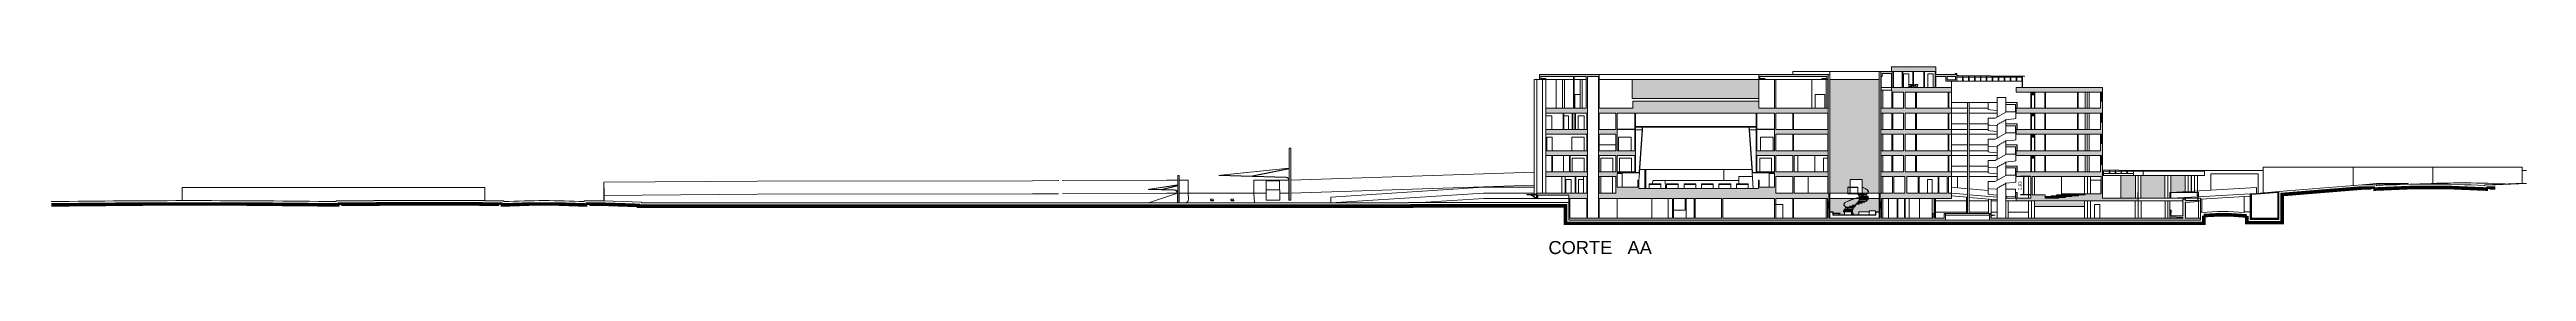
# Model space of a CAD drawing. Header units: metres. Extents: x -331 to 2982, y 362 to 2539.
# Drawn here: x 556.9 to 936.2, y 2333 to 2361.8 of the extents above; entities that cross this region are included whole.
import ezdxf

# ---------------------------------------------------------------- set-up
doc = ezdxf.new("R2010")
doc.units = ezdxf.units.M
doc.layers.get('0').update_dxf_attribs({"color": 251})
doc.layers.get('Defpoints').update_dxf_attribs({"color": 251})
doc.layers.add('_cotas', color=251, linetype='Continuous', lineweight=13)
doc.layers.add('Texto_Salas', color=251, linetype='Continuous')
doc.styles.add('ARIAL', font='arial.ttf')
doc.styles.get("Standard").update_dxf_attribs({"font": 'arial.ttf', "height": 0.3})
doc.dimstyles.new('1_100', dxfattribs={"dimtxt": 0.25, "dimasz": 0.15, "dimexe": 0.5, "dimexo": 0.25, "dimgap": 0.25, "dimtad": 1, "dimtxsty": 'Standard', "dimblk": 'DOT', "dimcen": 0.15, "dimadec": 0, "dimazin": 0, "dimtfac": 1, "dimtmove": 0, "dimatfit": 3, "dimfxl": 1, "dimarcsym": 0})

msp = doc.modelspace()

# ---------------------------------------------------------------- texts
at = {"layer": 'Texto_Salas', "lineweight": 0, "insert": (794.357, 2333.046), "char_height": 2, "width": 19.86522, "attachment_point": 8, "style": 'ARIAL'}
msp.add_mtext('CORTE   AA', dxfattribs=at)

# ---------------------------------------------------------------- blocks, each defined once
blk = doc.blocks.new('_Dot')
at = {"color": 0, "linetype": 'ByBlock', "lineweight": -2}
blk.add_line((-0.5, 0), (-1, 0), dxfattribs=at)
at = {"color": 0, "linetype": 'ByBlock', "const_width": 0.5}
blk.add_lwpolyline([(-0.25, 0, 1), (0.25, 0, 1)], format="xyb", close=True, dxfattribs=at)
blk = doc.blocks.new('*D60')
at = {"layer": '_cotas', "color": 0, "lineweight": -2, "transparency": 16777216}
for p, q in [((860.24, 2344.98), (858.72, 2344.98)), ((859.22, 2342.3), (859.22, 2344.83)), ((860.24, 2342.15), (858.72, 2342.15))]:
    blk.add_line(p, q, dxfattribs=at)
at = {"layer": 'Defpoints', "color": 0, "transparency": 16777216}
for p in [(859.22, 2344.98), (860.49, 2344.98), (860.49, 2342.15)]:
    blk.add_point(p, dxfattribs=at)
at = {"layer": '_cotas', "color": 0, "lineweight": -2, "transparency": 16777216, "xscale": 0.15, "yscale": 0.15, "zscale": 0.15}
for p, rotation in [((859.22, 2344.98), 90), ((859.22, 2342.15), 270)]:
    blk.add_blockref('_Dot', p, dxfattribs=dict(at, rotation=rotation))
at = {"layer": '_cotas', "color": 0, "lineweight": 0, "transparency": 16777216, "insert": (858.67, 2343.56), "char_height": 0.5, "attachment_point": 5, "rotation": 90}
blk.add_mtext('2,83', dxfattribs=at)

# ---------------------------------------------------------------- dimensions: what is measured, and where the dimension line sits
at = {"layer": '_cotas', "lineweight": 0}
dim = msp.add_linear_dim(base=(859.217, 2344.977), p1=(860.489, 2342.147), p2=(860.489, 2344.977), angle=90, dimstyle='1_100', dxfattribs=at)
dim.commit()
dim.dimension.update_dxf_attribs({"geometry": '*D60', "text_midpoint": (858.667, 2343.562)})

# ---------------------------------------------------------------- hatches: boundary and pattern name
at = {"lineweight": 0}
h = msp.add_hatch(color=256, dxfattribs=at)
h.paths.add_polyline_path([(794.198, 2360.627), (785.088, 2360.627), (785.088, 2359.857), (786.058, 2359.857), (786.058, 2360.057), (785.288, 2360.057), (785.288, 2360.327), (790.298, 2360.327), (790.298, 2355.457), (786.038, 2355.457), (786.038, 2354.737), (788.698, 2354.737), (788.698, 2352.197), (786.038, 2352.197), (786.038, 2351.477), (792.298, 2351.477), (792.298, 2348.947), (786.038, 2348.947), (786.038, 2348.227), (789.648, 2348.227), (789.648, 2345.697), (786.038, 2345.697), (786.038, 2344.977), (790.55, 2344.977), (790.55, 2342.427), (784.638, 2342.427), (784.638, 2342.377), (784.638, 2341.599), (784.838, 2341.599), (784.838, 2342.127), (789.538, 2342.127), (789.538, 2341.599), (792.298, 2341.599), (792.298, 2338.597), (789.738, 2338.597), (789.738, 2340.977), (789.538, 2340.977), (789.538, 2338.297), (794.198, 2338.297), (794.198, 2338.597), (794.198, 2341.599)])
h.paths.add_polyline_path([(792.198, 2360.327), (792.198, 2359.857), (792.198, 2355.457), (790.398, 2355.457), (790.398, 2360.327)], flags=16)
h.paths.add_polyline_path([(792.398, 2360.327), (794.098, 2360.327), (794.098, 2338.597), (792.398, 2338.597)], flags=16)
h.paths.add_polyline_path([(792.298, 2354.737), (792.298, 2352.197), (790.598, 2352.197), (790.598, 2354.737)], flags=16)
h.paths.add_polyline_path([(790.498, 2354.737), (790.498, 2352.197), (790.198, 2352.197), (790.198, 2354.737)], flags=16)
h.paths.add_polyline_path([(790.098, 2354.737), (790.098, 2352.197), (788.798, 2352.197), (788.798, 2354.737)], flags=16)
h.paths.add_polyline_path([(792.298, 2348.227), (792.298, 2345.697), (789.748, 2345.697), (789.748, 2348.227)], flags=16)
h.paths.add_polyline_path([(792.298, 2344.977), (792.298, 2342.427), (790.61, 2342.427), (790.61, 2344.977)], flags=16)
for points in [[(818.628, 2359.857), (799.248, 2359.857), (799.248, 2356.987), (818.628, 2356.987)], [(829.258, 2360.627), (818.628, 2360.627), (818.628, 2359.857), (819.578, 2359.857), (819.578, 2360.057), (818.828, 2360.057), (818.828, 2360.327), (829.058, 2360.327), (829.058, 2360.057), (828.308, 2360.057), (828.308, 2359.857), (829.258, 2359.857)], [(871.269, 2358.677), (858.071, 2358.677), (858.071, 2357.957), (871.269, 2357.957)], [(860.789, 2357.922), (860.365, 2357.922), (860.365, 2357.593), (860.789, 2357.593)], [(860.789, 2354.702), (860.365, 2354.702), (860.365, 2354.373), (860.789, 2354.373)], [(860.789, 2351.442), (860.365, 2351.442), (860.365, 2351.113), (860.789, 2351.113)], [(860.789, 2348.192), (860.365, 2348.192), (860.365, 2347.863), (860.789, 2347.863)], [(886.269, 2338.597), (883.981, 2338.597), (883.981, 2340.993), (885.977, 2341.131), (885.976, 2341.356), (885.786, 2341.356), (885.786, 2341.281), (883.981, 2341.281), (883.981, 2341.481), (883.581, 2341.481), (883.581, 2338.963), (881.776, 2338.963), (881.776, 2339.038), (881.586, 2339.038), (881.586, 2338.963), (881.586, 2338.813), (883.581, 2338.677), (883.581, 2338.597), (854.187, 2338.597), (854.187, 2338.957), (854.82, 2339.021, 0.4485948), (854.834, 2339.039, 0.4790053), (854.819, 2339.057), (854.187, 2339.057), (854.187, 2339.307), (853.987, 2339.307), (853.987, 2338.297), (886.269, 2338.297)], [(868.534, 2340.997), (860.854, 2340.997), (860.854, 2340.397), (868.534, 2340.397)]]:
    msp.add_hatch(color=256, dxfattribs=at).paths.add_polyline_path(points)
h = msp.add_hatch(color=256, dxfattribs=at)
h.paths.add_polyline_path([(837.073, 2359.857), (829.523, 2359.857), (829.523, 2342.427), (832.257, 2342.427), (832.257, 2343.327), (832.63, 2343.327), (832.63, 2344.527), (834.45, 2344.527), (834.45, 2342.427), (835.334, 2342.427), (835.374, 2342.475, 0.1171687), (835.377, 2342.481), (835.415, 2342.644), (835.365, 2342.807, 0.129661), (835.361, 2342.814), (835.203, 2342.964), (834.915, 2343.131), (834.56, 2343.297), (834.56, 2343.327), (834.915, 2343.161), (835.203, 2342.994), (835.378, 2342.828), (835.433, 2342.648), (835.39, 2342.465), (835.359, 2342.427), (837.073, 2342.427)])
h.paths.add_polyline_path([(832.63, 2343.297), (832.287, 2343.297), (832.287, 2342.427), (832.63, 2342.427)], flags=17)
h = msp.add_hatch(color=256, dxfattribs=at)
h.paths.add_polyline_path([(845.763, 2361.837), (838.948, 2361.837), (838.948, 2361.117), (837.338, 2361.117), (837.338, 2360.347), (837.538, 2360.347), (837.538, 2360.817), (838.948, 2360.817), (838.948, 2358.257), (839.038, 2358.257), (839.038, 2355.457), (837.338, 2355.457), (837.338, 2354.737), (839.038, 2354.737), (839.038, 2352.197), (837.338, 2352.197), (837.338, 2351.477), (839.038, 2351.477), (839.038, 2348.947), (837.338, 2348.947), (837.338, 2348.227), (839.038, 2348.227), (839.038, 2345.697), (837.338, 2345.697), (837.338, 2344.977), (839.123, 2344.977), (839.123, 2342.427), (837.248, 2342.427), (837.248, 2341.114, 0.4142136), (837.263, 2341.099), (837.448, 2341.099), (837.448, 2341.599), (839.848, 2341.599), (839.848, 2338.597), (837.448, 2338.597), (837.448, 2340.098), (837.248, 2340.098), (837.248, 2338.597), (837.248, 2338.297), (847.247, 2338.297), (847.247, 2339.307), (847.047, 2339.307), (847.047, 2338.597), (845.548, 2338.597), (845.548, 2339.307), (845.348, 2339.307), (845.348, 2338.597), (841.048, 2338.597), (841.048, 2341.599), (848.174, 2341.599), (848.174, 2342.427), (847.682, 2342.427), (847.682, 2344.977), (848.158, 2344.977), (848.158, 2345.697), (847.768, 2345.697), (847.768, 2348.227), (848.158, 2348.227), (848.158, 2348.947), (847.768, 2348.947), (847.768, 2351.477), (848.158, 2351.477), (848.158, 2352.197), (847.768, 2352.197), (847.768, 2354.737), (848.158, 2354.737), (848.158, 2355.457), (847.768, 2355.457), (847.768, 2357.957), (848.158, 2357.957), (848.158, 2358.677), (845.763, 2358.677), (845.763, 2360.327), (847.308, 2360.327), (847.308, 2359.627), (848.958, 2359.627), (848.958, 2360.627), (845.663, 2360.627), (845.663, 2358.677), (843.998, 2358.677), (843.998, 2361.117), (845.763, 2361.117)])
h.paths.add_polyline_path([(843.898, 2361.117), (843.898, 2358.677), (842.348, 2358.677), (842.348, 2361.117)], flags=17)
h.paths.add_polyline_path([(842.248, 2361.117), (842.248, 2358.677), (840.698, 2358.677), (840.698, 2361.117)], flags=17)
h.paths.add_polyline_path([(847.508, 2360.327), (848.758, 2360.327), (848.758, 2359.827), (847.508, 2359.827)], flags=16)
h.paths.add_polyline_path([(847.618, 2357.957), (847.618, 2355.457), (842.795, 2355.457), (842.795, 2357.957)], flags=17)
h.paths.add_polyline_path([(842.645, 2357.957), (842.645, 2355.457), (841.063, 2355.457), (841.063, 2357.957)], flags=17)
h.paths.add_polyline_path([(840.598, 2361.117), (840.598, 2358.677), (839.048, 2358.677), (839.048, 2361.117)], flags=17)
h.paths.add_polyline_path([(840.803, 2357.957), (840.803, 2355.457), (839.163, 2355.457), (839.163, 2357.957)], flags=17)
h.paths.add_polyline_path([(847.618, 2354.737), (847.618, 2352.197), (842.795, 2352.197), (842.795, 2354.737)], flags=17)
h.paths.add_polyline_path([(842.645, 2354.737), (842.645, 2352.197), (841.063, 2352.197), (841.063, 2354.737)], flags=17)
h.paths.add_polyline_path([(840.803, 2354.737), (840.803, 2352.197), (839.163, 2352.197), (839.163, 2354.737)], flags=17)
h.paths.add_polyline_path([(847.618, 2351.477), (847.618, 2348.947), (842.795, 2348.947), (842.795, 2351.477)], flags=17)
h.paths.add_polyline_path([(842.645, 2351.477), (842.645, 2348.947), (841.063, 2348.947), (841.063, 2351.477)], flags=17)
h.paths.add_polyline_path([(840.803, 2351.477), (840.803, 2348.947), (839.163, 2348.947), (839.163, 2351.477)], flags=17)
h.paths.add_polyline_path([(847.618, 2348.227), (847.618, 2345.697), (842.795, 2345.697), (842.795, 2348.227)], flags=17)
h.paths.add_polyline_path([(842.645, 2348.227), (842.645, 2345.697), (841.063, 2345.697), (841.063, 2348.227)], flags=17)
h.paths.add_polyline_path([(840.803, 2348.227), (840.803, 2345.697), (839.163, 2345.697), (839.163, 2348.227)], flags=17)
h.paths.add_polyline_path([(846.1, 2344.977), (846.1, 2342.427), (843.223, 2342.427), (843.223, 2344.977)], flags=17)
h.paths.add_polyline_path([(846.195, 2344.977), (847.482, 2344.977), (847.482, 2342.427), (846.195, 2342.427)], flags=17)
h.paths.add_polyline_path([(843.023, 2344.977), (843.023, 2342.427), (841.323, 2342.427), (841.323, 2344.977)], flags=17)
h.paths.add_polyline_path([(841.023, 2344.977), (841.023, 2342.427), (839.323, 2342.427), (839.323, 2344.977)], flags=17)
h.paths.add_polyline_path([(840.948, 2341.599), (840.948, 2338.597), (839.948, 2338.597), (839.948, 2341.599)], flags=17)
h = msp.add_hatch(color=256, dxfattribs=at)
h.paths.add_polyline_path([(818.248, 2356.557), (799.348, 2356.557), (799.348, 2355.457), (794.198, 2355.457), (794.198, 2354.737), (796.748, 2354.737), (796.748, 2352.197), (794.198, 2352.197), (794.198, 2351.477), (796.748, 2351.477), (796.748, 2348.947), (794.198, 2348.947), (794.198, 2348.227), (796.748, 2348.227), (796.748, 2345.697), (794.198, 2345.697), (794.198, 2344.977), (796.748, 2344.977), (796.748, 2342.427), (794.198, 2342.427), (794.198, 2341.599), (805.448, 2341.599), (805.448, 2340.697), (805.598, 2340.697), (805.598, 2341.599), (808.748, 2341.599), (808.748, 2338.597), (805.598, 2338.597), (805.598, 2339.797), (805.448, 2339.797), (805.448, 2338.597), (794.198, 2338.597), (794.198, 2338.297), (813.148, 2338.297), (813.148, 2338.597), (813.148, 2341.599), (813.148, 2343.124), (800.288, 2343.124), (800.288, 2344.407), (800.138, 2344.407), (800.138, 2343.357), (796.948, 2343.357), (796.948, 2345.557), (799.748, 2345.557), (799.748, 2354.737), (818.248, 2354.737)])
h.paths.add_polyline_path([(799.648, 2354.737), (799.648, 2348.947), (796.948, 2348.947), (796.948, 2354.737)], flags=17)
h.paths.add_polyline_path([(799.648, 2348.227), (799.648, 2345.697), (796.948, 2345.697), (796.948, 2348.227)], flags=16)
h.paths.add_polyline_path([(812.948, 2341.599), (812.948, 2338.597), (808.898, 2338.597), (808.898, 2341.599)], flags=16)
h = msp.add_hatch(color=256, dxfattribs=at)
h.paths.add_polyline_path([(829.258, 2355.457), (818.648, 2355.457), (818.648, 2356.557), (818.248, 2356.557), (818.248, 2354.737), (818.248, 2345.557), (821.048, 2345.557), (821.048, 2343.357), (818.728, 2343.357), (818.728, 2344.407), (818.578, 2344.407), (818.578, 2343.124), (813.148, 2343.124), (813.148, 2341.599), (821.048, 2341.599), (821.048, 2340.697), (821.248, 2340.697), (821.248, 2341.599), (823.848, 2341.599), (823.848, 2338.597), (813.148, 2338.597), (813.148, 2338.297), (837.248, 2338.297), (837.248, 2338.597), (829.348, 2338.597), (829.348, 2340.098), (829.148, 2340.098), (829.148, 2338.597), (823.948, 2338.597), (823.948, 2341.599), (829.148, 2341.599), (829.148, 2341.099), (829.348, 2341.099), (829.348, 2341.599), (829.348, 2342.427), (824.048, 2342.427), (824.048, 2344.977), (829.258, 2344.977), (829.258, 2345.697), (824.048, 2345.697), (824.048, 2348.227), (829.258, 2348.227), (829.258, 2348.947), (823.948, 2348.947), (823.948, 2351.477), (829.258, 2351.477), (829.258, 2352.197), (823.948, 2352.197), (823.948, 2354.737), (829.258, 2354.737)])
h.paths.add_polyline_path([(821.048, 2354.737), (821.048, 2348.947), (818.348, 2348.947), (818.348, 2354.737)], flags=17)
h.paths.add_polyline_path([(821.248, 2354.737), (823.848, 2354.737), (823.848, 2352.197), (821.248, 2352.197)], flags=17)
h.paths.add_polyline_path([(821.248, 2351.477), (823.848, 2351.477), (823.848, 2348.947), (821.248, 2348.947)], flags=17)
h.paths.add_polyline_path([(821.048, 2348.227), (821.048, 2345.697), (818.348, 2345.697), (818.348, 2348.227)], flags=17)
h.paths.add_polyline_path([(821.248, 2348.227), (823.848, 2348.227), (823.848, 2345.697), (821.248, 2345.697)], flags=17)
h.paths.add_polyline_path([(821.248, 2344.977), (823.848, 2344.977), (823.848, 2342.427), (821.248, 2342.427)], flags=17)
h = msp.add_hatch(color=256, dxfattribs=at)
h.paths.add_polyline_path([(871.269, 2355.457), (871.256, 2355.457), (871.256, 2356.577), (870.976, 2356.577), (870.976, 2355.457), (858.226, 2355.457), (858.226, 2356.357), (858.176, 2356.357), (858.176, 2355.457), (858.071, 2355.457), (858.071, 2354.737), (871.269, 2354.737)])
h.paths.add_polyline_path([(871.269, 2352.197), (871.256, 2352.197), (871.256, 2353.317), (870.976, 2353.317), (870.976, 2352.197), (858.226, 2352.197), (858.226, 2353.097), (858.176, 2353.097), (858.176, 2352.197), (858.071, 2352.197), (858.071, 2351.477), (871.269, 2351.477)])
h.paths.add_polyline_path([(871.269, 2348.947), (871.256, 2348.947), (871.256, 2350.067), (870.976, 2350.067), (870.976, 2348.947), (858.226, 2348.947), (858.226, 2349.847), (858.176, 2349.847), (858.176, 2348.947), (858.071, 2348.947), (858.071, 2348.227), (871.269, 2348.227)])
h.paths.add_polyline_path([(871.269, 2345.697), (871.256, 2345.697), (871.256, 2346.817), (870.976, 2346.817), (870.976, 2345.697), (858.226, 2345.697), (858.226, 2346.597), (858.176, 2346.597), (858.176, 2345.697), (858.071, 2345.697), (858.071, 2344.977), (860.299, 2344.977), (860.299, 2341.647), (858.226, 2341.647), (858.226, 2342.547), (858.176, 2342.547), (858.176, 2341.647), (858.071, 2341.647), (858.071, 2341.247), (876.744, 2341.247), (876.744, 2341.647), (876.719, 2341.647), (876.719, 2342.547), (876.669, 2342.547), (876.669, 2341.647), (871.269, 2341.647), (871.269, 2342.297), (871.269, 2344.977)])
h.paths.add_polyline_path([(871.079, 2344.977), (871.079, 2342.297), (868.596, 2342.297), (868.596, 2342.167), (867.592, 2342.167), (867.592, 2342.037), (866.588, 2342.037), (866.588, 2341.907), (865.584, 2341.907), (865.584, 2341.777), (864.579, 2341.777), (864.579, 2341.647), (862.477, 2341.647), (862.477, 2342.147), (860.489, 2342.147), (860.489, 2344.977)], flags=16)
h = msp.add_hatch(color=256, dxfattribs=at)
h.paths.add_polyline_path([(876.329, 2345.117), (876.028, 2345.117), (874.076, 2345.117), (874.076, 2341.647), (876.329, 2341.647)])
h.paths.add_polyline_path([(880.834, 2345.117), (877.513, 2345.117), (877.158, 2345.117), (877.158, 2341.647), (880.834, 2341.647)])
h.paths.add_polyline_path([(883.945, 2345.117), (881.754, 2345.117), (881.754, 2342.549), (883.945, 2342.674)])
h.paths.add_polyline_path([(883.945, 2342.674), (881.754, 2342.549), (881.754, 2342.547), (883.945, 2342.547)])
h = msp.add_hatch(color=256, dxfattribs=at)
h.paths.add_polyline_path([(831.721, 2340.83), (831.896, 2340.996), (832.184, 2341.163), (832.565, 2341.329), (833.013, 2341.496), (833.313, 2341.599), (829.523, 2341.599), (829.523, 2339.547), (830.058, 2339.547), (830.058, 2339.357), (831.089, 2339.357, -0.4142136), (831.104, 2339.342), (831.104, 2339.322, -0.4142136), (831.089, 2339.307), (830.904, 2339.307), (830.904, 2339.097), (831.788, 2339.097), (831.788, 2339.38), (831.717, 2339.38), (831.717, 2339.547), (831.64, 2339.547), (831.64, 2339.763), (831.67, 2339.763), (831.721, 2339.763), (831.721, 2339.93), (831.896, 2339.93), (831.896, 2340.096), (832.184, 2340.096), (832.184, 2340.173), (831.948, 2340.3), (831.747, 2340.467), (831.67, 2340.55), (831.67, 2340.633), (831.67, 2340.663)])
h.paths.add_polyline_path([(833.655, 2340.929), (833.793, 2340.929), (833.793, 2341.095), (833.913, 2341.095), (833.913, 2341.262), (834.006, 2341.262), (834.006, 2341.428), (834.059, 2341.428), (834.059, 2341.599), (833.401, 2341.599), (833.013, 2341.466), (832.565, 2341.299), (832.184, 2341.133), (831.896, 2340.966), (831.738, 2340.816, 0.129661), (831.734, 2340.809), (831.695, 2340.682), (831.695, 2340.559, 0.1895191), (831.699, 2340.549), (831.747, 2340.497), (831.948, 2340.33), (832.184, 2340.203), (832.184, 2340.263), (832.565, 2340.263), (832.565, 2340.429), (833.013, 2340.429), (833.013, 2340.596), (833.498, 2340.596), (833.498, 2340.762), (833.655, 2340.762)])
h.paths.add_polyline_path([(837.073, 2341.599), (835.459, 2341.599), (835.459, 2341.545), (835.381, 2341.545), (835.381, 2341.378), (835.181, 2341.378), (835.181, 2341.212), (834.872, 2341.212), (834.872, 2341.045), (834.474, 2341.045), (834.474, 2340.879), (834.016, 2340.879), (834.016, 2340.712), (833.528, 2340.712), (833.528, 2340.546), (833.383, 2340.546), (833.383, 2340.379), (833.248, 2340.379), (833.248, 2340.213), (833.134, 2340.213), (833.134, 2340.046), (833.047, 2340.046), (833.047, 2339.88), (832.995, 2339.88), (832.995, 2339.713), (832.98, 2339.713), (832.98, 2339.597), (832.983, 2339.597), (832.983, 2339.43), (833.043, 2339.43), (833.043, 2339.264), (833.136, 2339.264), (833.136, 2339.097), (833.968, 2339.097), (833.968, 2339.547), (835.558, 2339.547), (835.558, 2339.697), (836.538, 2339.697), (836.538, 2339.547), (837.073, 2339.547)])
h = msp.add_hatch(color=256, dxfattribs=at)
h.paths.add_polyline_path([(885.786, 2342.086, 1), (885.976, 2342.086, 1)])
h.paths.add_polyline_path([(881.586, 2339.768, 1), (881.776, 2339.768, 1)])
h = msp.add_hatch(color=256, dxfattribs=at)
h.paths.add_polyline_path([(898.281, 2342.677), (894.866, 2342.397), (893.881, 2342.341), (893.881, 2339.558), (893.881, 2338.397), (898.281, 2338.397)])
h.paths.add_polyline_path([(898.131, 2342.527), (898.131, 2338.597), (894.08, 2338.597), (894.08, 2342.202), (894.87, 2342.247)], flags=16)

# ---------------------------------------------------------------- linework, layer by layer
for p, q in [((784.248, 2342.207), (784.248, 2359.857)), ((784.638, 2359.857), (784.248, 2359.857)), ((784.638, 2359.857), (785.088, 2359.857)), ((784.638, 2359.857), (784.638, 2342.427)), ((790.298, 2359.857), (785.038, 2359.857)), ((785.088, 2360.627), (794.198, 2360.627)), ((785.088, 2360.627), (785.088, 2359.857)), ((786.058, 2359.857), (785.088, 2359.857)), ((785.288, 2360.327), (790.298, 2360.327)), ((785.288, 2360.057), (785.288, 2360.327)), ((786.058, 2360.057), (785.288, 2360.057)), ((785.538, 2359.857), (785.538, 2342.427)), ((786.038, 2359.857), (786.038, 2355.457)), ((786.058, 2360.057), (786.058, 2359.857)), ((786.058, 2359.857), (786.058, 2355.457)), ((787.648, 2359.857), (787.648, 2355.457)), ((788.598, 2359.857), (788.598, 2355.457)), ((788.898, 2359.857), (788.898, 2355.457)), ((790.298, 2355.457), (790.298, 2360.327)), ((790.398, 2360.327), (792.198, 2360.327)), ((790.398, 2355.457), (790.398, 2360.327)), ((792.198, 2359.857), (790.398, 2359.857)), ((791.298, 2359.857), (791.298, 2355.457)), ((791.598, 2359.857), (791.598, 2355.457)), ((792.198, 2360.327), (792.198, 2359.857)), ((792.198, 2359.857), (792.198, 2355.457)), ((792.398, 2360.327), (794.098, 2360.327)), ((792.398, 2360.327), (792.398, 2338.597)), ((794.098, 2360.327), (794.098, 2338.597)), ((818.628, 2360.627), (794.198, 2360.627)), ((794.198, 2360.627), (794.198, 2355.457)), ((794.198, 2359.857), (818.628, 2359.857)), ((818.628, 2360.627), (829.258, 2360.627)), ((818.628, 2359.857), (818.628, 2360.627)), ((818.628, 2359.857), (818.628, 2356.557)), ((819.578, 2359.857), (818.628, 2359.857)), ((818.648, 2359.857), (818.648, 2356.557)), ((818.828, 2360.327), (829.058, 2360.327)), ((818.828, 2360.057), (818.828, 2360.327)), ((819.578, 2360.057), (818.828, 2360.057)), ((819.578, 2360.057), (819.578, 2359.857)), ((828.308, 2359.857), (819.578, 2359.857)), ((821.048, 2355.457), (821.048, 2359.857)), ((821.248, 2355.457), (821.248, 2359.857)), ((826.758, 2355.457), (826.758, 2359.857)), ((828.308, 2360.057), (828.308, 2359.857)), ((828.308, 2360.057), (829.058, 2360.057)), ((828.308, 2359.857), (829.258, 2359.857)), ((828.973, 2355.457), (828.973, 2359.857)), ((829.058, 2360.057), (829.058, 2360.327)), ((829.238, 2359.857), (829.238, 2355.457)), ((829.523, 2360.627), (829.258, 2360.627)), ((829.258, 2360.627), (829.258, 2359.857)), ((829.258, 2359.857), (829.258, 2355.457)), ((829.523, 2339.547), (829.523, 2361.117)), ((837.073, 2359.857), (829.523, 2359.857)), ((837.073, 2339.547), (837.073, 2361.117)), ((837.338, 2361.117), (838.948, 2361.117)), ((837.338, 2361.117), (837.338, 2360.347)), ((837.338, 2355.457), (837.338, 2360.347)), ((837.338, 2360.347), (837.538, 2360.347)), ((837.368, 2355.457), (837.368, 2360.347)), ((837.538, 2360.817), (838.948, 2360.817)), ((837.538, 2360.817), (837.538, 2360.347)), ((838.948, 2361.117), (838.948, 2361.837)), ((838.948, 2358.257), (838.948, 2360.817)), ((840.598, 2361.117), (839.048, 2361.117)), ((839.048, 2358.677), (839.048, 2361.117)), ((839.248, 2361.117), (839.248, 2358.677)), ((840.598, 2361.117), (840.598, 2358.677)), ((842.248, 2361.117), (840.698, 2361.117)), ((840.698, 2361.117), (840.698, 2358.677)), ((840.798, 2358.677), (840.798, 2360.777)), ((841.598, 2360.777), (840.798, 2360.777)), ((841.573, 2359.045), (841.573, 2359.062)), ((841.669, 2358.871), (841.574, 2359.04)), ((841.578, 2359.067), (842.065, 2359.067)), ((841.579, 2359.082), (841.579, 2359.072)), ((841.584, 2359.087), (841.987, 2359.087)), ((841.598, 2359.091), (841.598, 2360.777)), ((841.598, 2358.677), (841.598, 2358.998)), ((841.634, 2359.102), (841.987, 2359.102)), ((841.918, 2359.042), (842.091, 2359.042)), ((841.987, 2359.102), (841.987, 2359.067)), ((841.996, 2359.096), (841.987, 2359.096)), ((841.987, 2359.079), (841.99, 2359.08)), ((841.987, 2359.074), (841.999, 2359.078)), ((841.992, 2359.075), (841.992, 2359.067)), ((842.001, 2359.079), (842.001, 2359.067)), ((842.043, 2359.042), (842.023, 2359.042)), ((842.038, 2359.011), (842.038, 2358.819)), ((842.05, 2359.034), (842.04, 2359.019)), ((842.068, 2359.068), (842.078, 2359.076)), ((842.193, 2359.077), (842.078, 2359.076)), ((842.106, 2359.047), (842.193, 2359.047)), ((842.198, 2359.072), (842.198, 2359.052)), ((842.248, 2361.117), (842.248, 2358.677)), ((843.898, 2361.117), (842.348, 2361.117)), ((842.348, 2361.117), (842.348, 2358.677)), ((842.398, 2359.072), (842.398, 2359.052)), ((842.403, 2359.077), (842.518, 2359.076)), ((842.49, 2359.047), (842.403, 2359.047)), ((842.678, 2359.042), (842.505, 2359.042)), ((842.528, 2359.068), (842.518, 2359.076)), ((843.018, 2359.067), (842.531, 2359.067)), ((842.545, 2359.034), (842.555, 2359.019)), ((842.553, 2359.042), (842.573, 2359.042)), ((842.558, 2359.011), (842.558, 2358.819)), ((842.595, 2359.079), (842.595, 2359.067)), ((842.609, 2359.074), (842.596, 2359.078)), ((842.6, 2359.096), (842.609, 2359.096)), ((842.604, 2359.075), (842.604, 2359.067)), ((842.609, 2359.079), (842.606, 2359.08)), ((842.609, 2359.102), (842.609, 2359.067)), ((842.962, 2359.102), (842.609, 2359.102)), ((843.012, 2359.087), (842.609, 2359.087)), ((842.927, 2358.871), (843.022, 2359.04)), ((843.017, 2359.082), (843.017, 2359.072)), ((843.023, 2359.045), (843.023, 2359.062)), ((843.898, 2361.117), (843.898, 2358.677)), ((845.763, 2361.117), (843.998, 2361.117)), ((843.998, 2361.117), (843.998, 2358.677)), ((844.548, 2358.677), (844.548, 2360.777)), ((845.348, 2360.777), (844.548, 2360.777)), ((845.348, 2358.677), (845.348, 2360.777)), ((845.663, 2360.627), (845.663, 2361.117)), ((848.958, 2360.627), (845.663, 2360.627)), ((845.663, 2360.627), (845.663, 2358.677)), ((845.703, 2361.117), (845.703, 2360.627)), ((845.723, 2361.117), (845.723, 2360.627)), ((845.763, 2361.837), (845.763, 2361.117)), ((845.763, 2360.627), (845.763, 2361.117)), ((847.308, 2360.327), (845.763, 2360.327)), ((845.763, 2360.327), (845.763, 2358.677)), ((847.308, 2360.327), (847.308, 2359.627)), ((848.958, 2359.627), (847.308, 2359.627)), ((848.758, 2360.327), (847.508, 2360.327)), ((847.508, 2360.327), (847.508, 2359.827)), ((848.758, 2359.827), (847.508, 2359.827)), ((848.138, 2358.677), (848.138, 2359.627)), ((848.158, 2358.677), (848.158, 2359.627)), ((848.758, 2360.747), (848.758, 2360.627)), ((848.758, 2360.327), (848.758, 2359.827)), ((848.958, 2360.627), (848.958, 2359.627)), ((859.321, 2360.374), (848.958, 2360.477)), ((859.321, 2360.324), (848.958, 2360.427)), ((848.958, 2360.252), (859.021, 2360.252)), ((848.958, 2359.627), (849.823, 2359.627)), ((849.158, 2360.51), (849.208, 2360.475)), ((849.823, 2360.252), (849.823, 2359.627)), ((849.923, 2360.252), (849.823, 2360.252)), ((849.923, 2359.627), (849.823, 2359.627)), ((849.86, 2360.252), (849.86, 2360.418)), ((849.885, 2360.252), (849.885, 2360.418)), ((849.923, 2360.252), (849.923, 2359.627)), ((849.923, 2359.627), (850.738, 2359.627)), ((850.738, 2360.252), (850.738, 2359.627)), ((850.838, 2360.252), (850.738, 2360.252)), ((850.838, 2359.627), (850.738, 2359.627)), ((850.775, 2360.252), (850.775, 2360.409)), ((850.8, 2360.252), (850.8, 2360.409)), ((850.838, 2360.252), (850.838, 2359.627)), ((850.838, 2359.627), (851.652, 2359.627)), ((851.652, 2360.252), (851.652, 2359.627)), ((851.752, 2360.252), (851.652, 2360.252)), ((851.752, 2359.627), (851.652, 2359.627)), ((851.69, 2360.252), (851.69, 2360.4)), ((851.715, 2360.252), (851.715, 2360.4)), ((851.752, 2360.252), (851.752, 2359.627)), ((851.752, 2359.627), (852.567, 2359.627)), ((852.567, 2360.252), (852.567, 2359.627)), ((852.667, 2360.252), (852.567, 2360.252)), ((852.667, 2359.627), (852.567, 2359.627)), ((852.605, 2360.252), (852.605, 2360.391)), ((852.63, 2360.252), (852.63, 2360.39)), ((852.667, 2360.252), (852.667, 2359.627)), ((852.667, 2359.627), (853.482, 2359.627)), ((853.482, 2360.252), (853.482, 2359.627)), ((853.582, 2360.252), (853.482, 2360.252)), ((853.582, 2359.627), (853.482, 2359.627)), ((853.52, 2360.252), (853.52, 2360.382)), ((853.545, 2360.252), (853.545, 2360.381)), ((853.582, 2360.252), (853.582, 2359.627)), ((853.582, 2359.627), (854.397, 2359.627)), ((854.397, 2360.252), (854.397, 2359.627)), ((854.497, 2360.252), (854.397, 2360.252)), ((854.497, 2359.627), (854.397, 2359.627)), ((854.434, 2360.252), (854.434, 2360.372)), ((854.459, 2360.252), (854.459, 2360.372)), ((854.497, 2360.252), (854.497, 2359.627)), ((854.497, 2359.627), (855.312, 2359.627)), ((855.312, 2360.252), (855.312, 2359.627)), ((855.412, 2360.252), (855.312, 2360.252)), ((855.412, 2359.627), (855.312, 2359.627)), ((855.349, 2360.252), (855.349, 2360.363)), ((855.374, 2360.252), (855.374, 2360.363)), ((855.412, 2360.252), (855.412, 2359.627)), ((855.412, 2359.627), (856.227, 2359.627)), ((856.227, 2360.252), (856.227, 2359.627)), ((856.327, 2360.252), (856.227, 2360.252)), ((856.327, 2359.627), (856.227, 2359.627)), ((856.264, 2360.252), (856.264, 2360.354)), ((856.289, 2360.252), (856.289, 2360.354)), ((856.327, 2360.252), (856.327, 2359.627)), ((856.327, 2359.627), (857.141, 2359.627)), ((857.141, 2360.252), (857.141, 2359.627)), ((857.241, 2360.252), (857.141, 2360.252)), ((857.241, 2359.627), (857.141, 2359.627)), ((857.179, 2360.252), (857.179, 2360.345)), ((857.204, 2360.252), (857.204, 2360.345)), ((857.241, 2360.252), (857.241, 2359.627)), ((857.241, 2359.627), (858.056, 2359.627)), ((858.056, 2360.252), (858.056, 2359.627)), ((858.156, 2360.252), (858.056, 2360.252)), ((858.156, 2359.627), (858.056, 2359.627)), ((858.094, 2360.252), (858.094, 2360.336)), ((858.119, 2360.252), (858.119, 2360.336)), ((858.156, 2360.252), (858.156, 2359.627)), ((858.156, 2359.627), (858.921, 2359.627)), ((858.921, 2360.252), (858.921, 2359.627)), ((858.921, 2359.627), (859.021, 2359.627)), ((858.946, 2359.627), (858.946, 2358.677)), ((858.959, 2360.252), (858.959, 2360.327)), ((858.984, 2360.252), (858.984, 2360.327)), ((859.021, 2360.252), (859.021, 2359.627)), ((859.021, 2359.627), (859.021, 2358.677)), ((859.321, 2360.324), (859.321, 2360.374)), ((790.298, 2355.457), (786.038, 2355.457)), ((786.038, 2355.457), (786.038, 2354.737)), ((792.198, 2355.457), (790.398, 2355.457)), ((790.498, 2357.557), (790.498, 2355.457)), ((790.498, 2357.557), (791.298, 2357.557)), ((799.348, 2355.457), (794.198, 2355.457)), ((818.648, 2356.557), (818.648, 2355.457)), ((829.258, 2355.457), (818.648, 2355.457)), ((829.258, 2355.457), (829.258, 2354.737)), ((837.388, 2358.257), (837.388, 2358.677)), ((837.388, 2358.677), (838.948, 2358.677)), ((838.948, 2358.257), (837.388, 2358.257)), ((837.623, 2358.257), (837.623, 2355.457)), ((839.038, 2355.457), (839.038, 2358.257)), ((839.163, 2355.457), (839.163, 2357.957)), ((840.803, 2357.957), (840.803, 2355.457)), ((841.063, 2357.957), (841.063, 2355.457)), ((841.841, 2358.736), (841.84, 2358.763)), ((841.871, 2358.707), (842.033, 2358.707)), ((842.043, 2358.697), (842.038, 2358.818)), ((842.043, 2358.682), (842.043, 2358.697)), ((842.553, 2358.697), (842.558, 2358.818)), ((842.553, 2358.682), (842.553, 2358.697)), ((842.724, 2358.707), (842.563, 2358.707)), ((842.645, 2357.957), (842.645, 2355.457)), ((842.754, 2358.736), (842.756, 2358.763)), ((842.795, 2357.957), (842.795, 2355.457)), ((847.618, 2357.957), (847.618, 2355.457)), ((847.768, 2357.957), (847.768, 2355.457)), ((848.138, 2355.457), (848.138, 2357.957)), ((848.158, 2355.457), (848.158, 2357.957)), ((848.158, 2355.457), (850.605, 2355.457)), ((850.605, 2356.357), (850.605, 2339.307)), ((850.855, 2356.357), (850.855, 2339.307)), ((850.855, 2355.457), (853.752, 2355.457)), ((855.138, 2357.107), (855.138, 2354.122)), ((856.478, 2357.107), (855.138, 2357.107)), ((856.478, 2357.107), (856.478, 2354.886)), ((857.969, 2355.457), (858.071, 2355.457)), ((858.176, 2356.357), (858.176, 2355.457)), ((858.176, 2356.357), (858.226, 2356.357)), ((858.226, 2356.357), (858.226, 2355.457)), ((860.288, 2357.957), (860.288, 2355.457)), ((860.365, 2357.922), (860.365, 2357.593)), ((860.789, 2357.922), (860.365, 2357.922)), ((860.789, 2357.593), (860.365, 2357.593)), ((860.39, 2357.527), (860.39, 2355.457)), ((860.804, 2357.527), (860.39, 2357.527)), ((860.789, 2357.593), (860.789, 2357.922)), ((860.795, 2357.578), (860.795, 2357.937)), ((860.848, 2357.547), (860.848, 2355.457)), ((860.882, 2357.578), (860.882, 2357.937)), ((860.888, 2357.593), (860.888, 2357.922)), ((860.888, 2357.547), (860.888, 2355.457)), ((862.42, 2357.543), (862.42, 2355.457)), ((862.422, 2357.588), (862.422, 2357.922)), ((862.425, 2357.588), (862.422, 2357.588)), ((862.428, 2357.588), (862.428, 2357.937)), ((862.515, 2357.588), (862.515, 2357.937)), ((862.517, 2357.588), (862.521, 2357.588)), ((862.521, 2357.588), (862.521, 2357.922)), ((862.522, 2357.543), (862.522, 2355.457)), ((867.42, 2357.543), (867.42, 2355.457)), ((867.422, 2357.588), (867.422, 2357.922)), ((867.425, 2357.588), (867.422, 2357.588)), ((867.428, 2357.588), (867.428, 2357.937)), ((867.515, 2357.588), (867.515, 2357.937)), ((867.517, 2357.588), (867.521, 2357.588)), ((867.521, 2357.588), (867.521, 2357.922)), ((867.522, 2357.543), (867.522, 2355.457)), ((868.64, 2355.457), (868.64, 2357.957)), ((868.941, 2355.457), (868.941, 2357.957)), ((869.242, 2355.457), (869.242, 2357.957)), ((870.976, 2356.577), (870.976, 2357.957)), ((871.067, 2357.882), (871.067, 2356.652)), ((871.077, 2357.842), (871.077, 2356.692)), ((871.221, 2357.927), (871.221, 2356.607)), ((871.231, 2357.927), (871.231, 2356.607)), ((871.241, 2357.927), (871.241, 2356.577)), ((871.256, 2357.957), (871.256, 2356.577)), ((786.038, 2354.737), (786.038, 2352.197)), ((788.698, 2354.737), (786.038, 2354.737)), ((788.698, 2352.197), (786.038, 2352.197)), ((786.038, 2352.197), (786.038, 2351.477)), ((786.038, 2351.477), (786.038, 2348.947)), ((792.298, 2351.477), (786.038, 2351.477)), ((786.058, 2354.737), (786.058, 2352.197)), ((786.058, 2354.297), (786.958, 2354.297)), ((786.058, 2351.477), (786.058, 2348.947)), ((786.958, 2352.197), (786.958, 2354.297)), ((788.698, 2354.737), (788.698, 2352.197)), ((790.098, 2354.737), (788.798, 2354.737)), ((788.798, 2354.737), (788.798, 2352.197)), ((788.798, 2354.297), (789.498, 2354.297)), ((790.098, 2352.197), (788.798, 2352.197)), ((789.498, 2352.197), (789.498, 2354.297)), ((790.098, 2354.737), (790.098, 2352.197)), ((790.498, 2354.737), (790.198, 2354.737)), ((790.198, 2354.737), (790.198, 2352.197)), ((790.498, 2352.197), (790.198, 2352.197)), ((790.498, 2354.737), (790.498, 2352.197)), ((792.298, 2354.737), (790.598, 2354.737)), ((790.598, 2354.737), (790.598, 2352.197)), ((792.298, 2352.197), (790.598, 2352.197)), ((790.998, 2352.197), (790.998, 2354.297)), ((790.998, 2354.297), (791.898, 2354.297)), ((791.898, 2352.197), (791.898, 2354.297)), ((792.298, 2354.737), (792.298, 2352.197)), ((792.298, 2351.477), (792.298, 2348.947)), ((794.098, 2354.737), (794.098, 2352.197)), ((794.098, 2351.477), (794.098, 2348.947)), ((794.198, 2354.737), (794.198, 2352.197)), ((796.748, 2354.737), (794.198, 2354.737)), ((794.198, 2354.737), (794.198, 2352.197)), ((796.748, 2352.197), (794.198, 2352.197)), ((794.198, 2351.477), (794.198, 2348.947)), ((796.748, 2351.477), (794.198, 2351.477)), ((794.198, 2351.477), (794.198, 2348.947)), ((796.748, 2354.737), (796.748, 2352.197)), ((796.748, 2351.477), (796.748, 2348.947)), ((799.648, 2354.737), (796.948, 2354.737)), ((796.948, 2354.737), (796.948, 2348.947)), ((796.948, 2352.247), (799.648, 2352.247)), ((796.948, 2352.197), (799.648, 2352.197)), ((799.648, 2348.947), (799.648, 2354.737)), ((818.248, 2354.737), (799.748, 2354.737)), ((799.748, 2345.557), (799.748, 2354.737)), ((799.748, 2352.685), (818.248, 2352.685)), ((799.748, 2352.635), (818.248, 2352.635)), ((800.804, 2352.552), (799.748, 2352.552)), ((800.776, 2352.135), (799.748, 2352.135)), ((800.826, 2352.135), (800.372, 2345.557)), ((800.81, 2352.635), (800.776, 2352.135)), ((800.776, 2352.135), (800.826, 2352.135)), ((800.86, 2352.635), (800.826, 2352.135)), ((817.141, 2352.552), (800.855, 2352.552)), ((817.135, 2352.635), (817.17, 2352.135)), ((817.624, 2345.557), (817.17, 2352.135)), ((817.22, 2352.135), (817.17, 2352.135)), ((817.186, 2352.635), (817.22, 2352.135)), ((818.248, 2352.552), (817.191, 2352.552)), ((817.22, 2352.135), (818.248, 2352.135)), ((818.248, 2345.557), (818.248, 2354.737)), ((821.048, 2354.737), (818.348, 2354.737)), ((818.348, 2348.947), (818.348, 2354.737)), ((818.348, 2352.247), (821.048, 2352.247)), ((818.348, 2352.197), (821.048, 2352.197)), ((821.048, 2354.737), (821.048, 2348.947)), ((823.848, 2354.737), (821.248, 2354.737)), ((821.248, 2354.737), (821.248, 2352.197)), ((823.848, 2352.197), (821.248, 2352.197)), ((823.848, 2351.477), (821.248, 2351.477)), ((821.248, 2351.477), (821.248, 2348.947)), ((823.848, 2354.737), (823.848, 2352.197)), ((823.848, 2351.477), (823.848, 2348.947)), ((829.258, 2354.737), (823.948, 2354.737)), ((823.948, 2354.737), (823.948, 2352.197)), ((829.258, 2352.197), (823.948, 2352.197)), ((829.258, 2351.477), (823.948, 2351.477)), ((823.948, 2351.477), (823.948, 2348.947)), ((829.238, 2354.737), (829.238, 2352.197)), ((829.238, 2351.477), (829.238, 2348.947)), ((829.258, 2354.737), (829.258, 2352.197)), ((829.258, 2352.197), (829.258, 2351.477)), ((829.258, 2351.477), (829.258, 2348.947)), ((837.338, 2352.197), (837.338, 2354.737)), ((837.338, 2348.947), (837.338, 2351.477)), ((837.368, 2352.197), (837.368, 2354.737)), ((837.368, 2348.947), (837.368, 2351.477)), ((837.623, 2354.737), (837.623, 2352.197)), ((837.623, 2351.477), (837.623, 2348.947)), ((839.038, 2352.197), (839.038, 2354.737)), ((839.038, 2348.947), (839.038, 2351.477)), ((839.163, 2352.197), (839.163, 2354.737)), ((839.163, 2348.947), (839.163, 2351.477)), ((840.803, 2354.737), (840.803, 2352.197)), ((840.803, 2351.477), (840.803, 2348.947)), ((841.063, 2354.737), (841.063, 2352.197)), ((841.063, 2351.477), (841.063, 2348.947)), ((842.645, 2354.737), (842.645, 2352.197)), ((842.645, 2351.477), (842.645, 2348.947)), ((842.795, 2354.737), (842.795, 2352.197)), ((842.795, 2351.477), (842.795, 2348.947)), ((847.618, 2354.737), (847.618, 2352.197)), ((847.618, 2351.477), (847.618, 2348.947)), ((847.768, 2354.737), (847.768, 2352.197)), ((847.768, 2351.477), (847.768, 2348.947)), ((848.138, 2352.197), (848.138, 2354.737)), ((848.138, 2348.947), (848.138, 2351.477)), ((848.158, 2354.737), (850.605, 2354.737)), ((848.158, 2352.197), (848.158, 2354.737)), ((848.158, 2352.197), (850.605, 2352.197)), ((848.158, 2351.477), (850.605, 2351.477)), ((848.158, 2348.947), (848.158, 2351.477)), ((850.855, 2354.737), (855.138, 2354.737)), ((850.855, 2352.197), (853.752, 2352.197)), ((850.855, 2351.477), (855.138, 2351.477)), ((854.858, 2353.962), (853.752, 2353.962)), ((853.752, 2353.962), (853.752, 2353.097)), ((855.138, 2352.832), (855.138, 2350.872)), ((856.478, 2353.709), (856.478, 2351.636)), ((857.969, 2352.197), (858.071, 2352.197)), ((857.978, 2354.737), (858.071, 2354.737)), ((857.978, 2353.918), (857.978, 2354.737)), ((857.978, 2350.668), (857.978, 2351.487)), ((857.978, 2351.477), (858.071, 2351.477)), ((858.176, 2353.097), (858.176, 2352.197)), ((858.176, 2353.097), (858.226, 2353.097)), ((858.226, 2353.097), (858.226, 2352.197)), ((860.288, 2354.737), (860.288, 2352.197)), ((860.288, 2351.477), (860.288, 2348.947)), ((860.365, 2354.702), (860.365, 2354.373)), ((860.789, 2354.702), (860.365, 2354.702)), ((860.789, 2354.373), (860.365, 2354.373)), ((860.365, 2351.442), (860.365, 2351.113)), ((860.789, 2351.442), (860.365, 2351.442)), ((860.39, 2354.307), (860.39, 2352.197)), ((860.804, 2354.307), (860.39, 2354.307)), ((860.789, 2354.373), (860.789, 2354.702)), ((860.789, 2351.113), (860.789, 2351.442)), ((860.795, 2354.358), (860.795, 2354.717)), ((860.795, 2351.098), (860.795, 2351.457)), ((860.848, 2354.327), (860.848, 2352.197)), ((860.882, 2354.358), (860.882, 2354.717)), ((860.882, 2351.098), (860.882, 2351.457)), ((860.888, 2354.373), (860.888, 2354.702)), ((860.888, 2354.327), (860.888, 2352.197)), ((860.888, 2351.113), (860.888, 2351.442)), ((862.42, 2354.323), (862.42, 2352.197)), ((862.422, 2354.368), (862.422, 2354.702)), ((862.425, 2354.368), (862.422, 2354.368)), ((862.422, 2351.108), (862.422, 2351.442)), ((862.428, 2354.368), (862.428, 2354.717)), ((862.428, 2351.108), (862.428, 2351.457)), ((862.515, 2354.368), (862.515, 2354.717)), ((862.515, 2351.108), (862.515, 2351.457)), ((862.517, 2354.368), (862.521, 2354.368)), ((862.521, 2354.368), (862.521, 2354.702)), ((862.521, 2351.108), (862.521, 2351.442)), ((862.522, 2354.323), (862.522, 2352.197)), ((867.42, 2354.323), (867.42, 2352.197)), ((867.422, 2354.368), (867.422, 2354.702)), ((867.425, 2354.368), (867.422, 2354.368)), ((867.422, 2351.108), (867.422, 2351.442)), ((867.428, 2354.368), (867.428, 2354.717)), ((867.428, 2351.108), (867.428, 2351.457)), ((867.515, 2354.368), (867.515, 2354.717)), ((867.515, 2351.108), (867.515, 2351.457)), ((867.517, 2354.368), (867.521, 2354.368)), ((867.521, 2354.368), (867.521, 2354.702)), ((867.521, 2351.108), (867.521, 2351.442)), ((867.522, 2354.323), (867.522, 2352.197)), ((868.64, 2352.197), (868.64, 2354.737)), ((868.64, 2348.947), (868.64, 2351.477)), ((868.941, 2352.197), (868.941, 2354.737)), ((868.941, 2348.947), (868.941, 2351.477)), ((869.242, 2352.197), (869.242, 2354.737)), ((869.242, 2348.947), (869.242, 2351.477)), ((870.976, 2353.317), (870.976, 2354.737)), ((870.976, 2350.067), (870.976, 2351.477)), ((871.067, 2354.662), (871.067, 2353.392)), ((871.067, 2351.402), (871.067, 2350.142)), ((871.077, 2354.622), (871.077, 2353.432)), ((871.077, 2351.402), (871.077, 2350.182)), ((871.221, 2354.707), (871.221, 2353.347)), ((871.221, 2351.447), (871.221, 2350.097)), ((871.231, 2354.707), (871.231, 2353.347)), ((871.231, 2351.447), (871.231, 2350.097)), ((871.241, 2354.707), (871.241, 2353.317)), ((871.241, 2351.447), (871.241, 2350.067)), ((871.256, 2354.737), (871.256, 2353.317)), ((871.256, 2351.477), (871.256, 2350.067)), ((792.298, 2348.947), (786.038, 2348.947)), ((786.038, 2348.947), (786.038, 2348.227)), ((786.038, 2348.227), (786.038, 2345.697)), ((789.648, 2348.227), (786.038, 2348.227)), ((786.058, 2348.227), (786.058, 2345.697)), ((786.948, 2345.697), (786.948, 2348.227)), ((787.048, 2345.697), (787.048, 2348.227)), ((788.748, 2345.697), (788.748, 2348.227)), ((789.648, 2345.697), (789.648, 2348.227)), ((792.298, 2348.227), (789.748, 2348.227)), ((789.748, 2345.697), (789.748, 2348.227)), ((790.098, 2345.697), (790.098, 2347.797)), ((791.898, 2347.797), (790.098, 2347.797)), ((791.898, 2345.697), (791.898, 2347.797)), ((792.298, 2348.227), (792.298, 2345.697)), ((794.098, 2348.227), (794.098, 2345.697)), ((796.748, 2349.847), (794.198, 2349.847)), ((796.748, 2348.947), (794.198, 2348.947)), ((794.198, 2348.227), (794.198, 2345.697)), ((796.748, 2348.227), (794.198, 2348.227)), ((794.198, 2348.227), (794.198, 2345.697)), ((794.48, 2345.697), (794.48, 2347.797)), ((796.28, 2347.797), (794.48, 2347.797)), ((796.28, 2345.697), (796.28, 2347.797)), ((796.748, 2348.227), (796.748, 2345.697)), ((799.648, 2348.947), (796.948, 2348.947)), ((799.648, 2348.227), (796.948, 2348.227)), ((796.948, 2348.227), (796.948, 2345.697)), ((799.648, 2345.697), (799.648, 2348.227)), ((821.048, 2348.947), (818.348, 2348.947)), ((821.048, 2348.227), (818.348, 2348.227)), ((818.348, 2345.697), (818.348, 2348.227)), ((821.048, 2348.227), (821.048, 2345.697)), ((823.848, 2348.947), (821.248, 2348.947)), ((823.848, 2348.227), (821.248, 2348.227)), ((821.248, 2348.227), (821.248, 2345.697)), ((823.848, 2348.227), (823.848, 2345.697)), ((829.258, 2348.947), (823.948, 2348.947)), ((829.258, 2348.227), (824.048, 2348.227)), ((824.048, 2348.227), (824.048, 2345.697)), ((824.648, 2348.227), (824.648, 2345.697)), ((827.251, 2345.697), (827.251, 2348.227)), ((828.538, 2347.797), (828.538, 2345.697)), ((828.538, 2347.797), (829.238, 2347.797)), ((829.238, 2348.227), (829.238, 2345.697)), ((829.258, 2348.947), (829.258, 2348.227)), ((829.258, 2348.227), (829.258, 2345.697)), ((837.338, 2345.697), (837.338, 2348.227)), ((837.368, 2345.697), (837.368, 2348.227)), ((837.623, 2348.227), (837.623, 2345.697)), ((839.038, 2345.697), (839.038, 2348.227)), ((839.163, 2345.697), (839.163, 2348.227)), ((840.803, 2348.227), (840.803, 2345.697)), ((841.063, 2348.227), (841.063, 2345.697)), ((842.645, 2348.227), (842.645, 2345.697)), ((842.795, 2348.227), (842.795, 2345.697)), ((847.618, 2348.227), (847.618, 2345.697)), ((847.768, 2348.227), (847.768, 2345.697)), ((848.138, 2345.697), (848.138, 2348.227)), ((848.158, 2348.947), (850.605, 2348.947)), ((848.158, 2348.227), (850.605, 2348.227)), ((848.158, 2345.697), (848.158, 2348.227)), ((850.855, 2348.947), (853.752, 2348.947)), ((850.855, 2348.227), (855.138, 2348.227)), ((854.858, 2350.712), (853.752, 2350.712)), ((853.752, 2350.712), (853.752, 2349.847)), ((853.752, 2349.644), (853.752, 2348.947)), ((854.858, 2347.462), (853.752, 2347.462)), ((853.752, 2347.462), (853.752, 2346.597)), ((855.138, 2349.582), (855.138, 2347.622)), ((856.478, 2350.459), (856.478, 2348.386)), ((857.969, 2348.947), (858.071, 2348.947)), ((857.978, 2347.418), (857.978, 2348.237)), ((857.978, 2348.227), (858.071, 2348.227)), ((858.176, 2349.847), (858.176, 2348.947)), ((858.176, 2349.847), (858.226, 2349.847)), ((858.226, 2349.847), (858.226, 2348.947)), ((860.288, 2348.227), (860.288, 2345.697)), ((860.789, 2351.113), (860.365, 2351.113)), ((860.365, 2348.192), (860.365, 2347.863)), ((860.789, 2348.192), (860.365, 2348.192)), ((860.789, 2347.863), (860.365, 2347.863)), ((860.39, 2351.047), (860.39, 2348.947)), ((860.804, 2351.047), (860.39, 2351.047)), ((860.39, 2347.797), (860.39, 2345.697)), ((860.804, 2347.797), (860.39, 2347.797)), ((860.789, 2347.863), (860.789, 2348.192)), ((860.795, 2347.848), (860.795, 2348.207)), ((860.848, 2351.067), (860.848, 2348.947)), ((860.848, 2347.817), (860.848, 2345.697)), ((860.882, 2347.848), (860.882, 2348.207)), ((860.888, 2351.067), (860.888, 2348.947)), ((860.888, 2347.863), (860.888, 2348.192)), ((860.888, 2347.817), (860.888, 2345.697)), ((862.42, 2351.063), (862.42, 2348.947)), ((862.42, 2347.813), (862.42, 2345.697)), ((862.425, 2351.108), (862.422, 2351.108)), ((862.422, 2347.858), (862.422, 2348.192)), ((862.425, 2347.858), (862.422, 2347.858)), ((862.428, 2347.858), (862.428, 2348.207)), ((862.515, 2347.858), (862.515, 2348.207)), ((862.517, 2351.108), (862.521, 2351.108)), ((862.517, 2347.858), (862.521, 2347.858)), ((862.521, 2347.858), (862.521, 2348.192)), ((862.522, 2351.063), (862.522, 2348.947)), ((862.522, 2347.813), (862.522, 2345.697)), ((867.42, 2351.063), (867.42, 2348.947)), ((867.42, 2347.813), (867.42, 2345.697)), ((867.425, 2351.108), (867.422, 2351.108)), ((867.422, 2347.858), (867.422, 2348.192)), ((867.425, 2347.858), (867.422, 2347.858)), ((867.428, 2347.858), (867.428, 2348.207)), ((867.515, 2347.858), (867.515, 2348.207)), ((867.517, 2351.108), (867.521, 2351.108)), ((867.517, 2347.858), (867.521, 2347.858)), ((867.521, 2347.858), (867.521, 2348.192)), ((867.522, 2351.063), (867.522, 2348.947)), ((867.522, 2347.813), (867.522, 2345.697)), ((868.64, 2345.697), (868.64, 2348.227)), ((868.941, 2345.697), (868.941, 2348.227)), ((869.242, 2345.697), (869.242, 2348.227)), ((870.976, 2346.817), (870.976, 2348.227)), ((871.067, 2348.152), (871.067, 2346.892)), ((871.077, 2348.152), (871.077, 2346.932)), ((871.221, 2348.197), (871.221, 2346.847)), ((871.231, 2348.197), (871.231, 2346.847)), ((871.241, 2348.197), (871.241, 2346.817)), ((871.256, 2348.227), (871.256, 2346.817)), ((641.814, 2344.091), (641.814, 2343.227)), ((731.254, 2342.427), (731.254, 2344.427)), ((746.26, 2344.885), (735.968, 2345.194)), ((746.26, 2344.835), (735.968, 2345.144)), ((741.359, 2342.427), (741.359, 2344.427)), ((743.245, 2342.935), (743.245, 2344.335)), ((743.245, 2344.335), (745.275, 2344.335)), ((745.275, 2342.935), (745.275, 2344.335)), ((746.71, 2344.385), (746.71, 2341.335)), ((746.76, 2344.385), (746.76, 2341.335)), ((789.648, 2345.697), (786.038, 2345.697)), ((786.038, 2345.697), (786.038, 2344.977)), ((786.038, 2344.977), (786.038, 2342.427)), ((790.55, 2344.977), (786.038, 2344.977)), ((786.058, 2344.977), (786.058, 2342.427)), ((788.473, 2342.427), (788.473, 2344.977)), ((789.023, 2342.427), (789.023, 2344.977)), ((792.298, 2345.697), (789.748, 2345.697)), ((790.55, 2344.977), (790.55, 2342.427)), ((792.298, 2344.977), (790.61, 2344.977)), ((790.61, 2344.977), (790.61, 2342.427)), ((791.798, 2344.977), (791.798, 2342.427)), ((792.298, 2344.977), (792.298, 2342.427)), ((794.098, 2344.977), (794.098, 2342.427)), ((796.748, 2345.697), (794.198, 2345.697)), ((794.198, 2344.977), (794.198, 2342.427)), ((796.748, 2344.977), (794.198, 2344.977)), ((794.198, 2344.977), (794.198, 2342.427)), ((794.473, 2342.427), (794.473, 2344.977)), ((796.273, 2342.427), (796.273, 2344.977)), ((796.748, 2344.977), (796.748, 2342.442)), ((799.648, 2345.697), (796.948, 2345.697)), ((799.748, 2345.557), (796.948, 2345.557)), ((796.948, 2345.557), (796.948, 2343.357)), ((797.752, 2345.457), (796.948, 2345.457)), ((797.752, 2345.457), (797.752, 2343.357)), ((800.372, 2345.557), (799.748, 2345.557)), ((800.372, 2345.557), (800.288, 2344.335)), ((800.336, 2345.757), (800.386, 2345.757)), ((801.223, 2346.057), (800.407, 2346.057)), ((813.283, 2346.057), (801.363, 2346.057)), ((803.648, 2343.849), (801.848, 2343.849)), ((801.848, 2343.76), (801.848, 2343.124)), ((803.648, 2343.76), (803.648, 2343.124)), ((804.293, 2344.357), (804.381, 2343.124)), ((806.322, 2343.849), (804.522, 2343.849)), ((804.522, 2343.76), (804.522, 2343.124)), ((806.322, 2343.76), (806.322, 2343.124)), ((808.996, 2343.849), (807.196, 2343.849)), ((807.196, 2343.76), (807.196, 2343.124)), ((808.996, 2343.76), (808.996, 2343.124)), ((811.67, 2343.849), (809.87, 2343.849)), ((809.87, 2343.76), (809.87, 2343.124)), ((811.67, 2343.76), (811.67, 2343.124)), ((814.344, 2343.849), (812.544, 2343.849)), ((812.544, 2343.76), (812.544, 2343.124)), ((813.283, 2346.057), (817.589, 2346.057)), ((813.283, 2346.057), (813.283, 2344.357)), ((814.344, 2343.76), (814.344, 2343.124)), ((817.018, 2343.849), (815.218, 2343.849)), ((815.218, 2343.76), (815.218, 2343.124)), ((815.583, 2344.977), (815.583, 2343.869)), ((815.583, 2344.977), (817.664, 2344.977)), ((817.018, 2343.76), (817.018, 2343.124)), ((817.61, 2345.757), (817.66, 2345.757)), ((818.248, 2345.557), (817.624, 2345.557)), ((817.624, 2345.557), (817.791, 2343.124)), ((818.248, 2345.557), (821.048, 2345.557)), ((818.348, 2345.697), (821.048, 2345.697)), ((820.244, 2345.457), (820.244, 2343.357)), ((820.244, 2345.457), (821.048, 2345.457)), ((821.048, 2345.557), (821.048, 2343.357)), ((823.848, 2345.697), (821.248, 2345.697)), ((823.848, 2344.977), (821.248, 2344.977)), ((821.248, 2344.977), (821.248, 2342.442)), ((823.848, 2344.977), (823.848, 2342.427)), ((829.258, 2345.697), (824.048, 2345.697)), ((829.258, 2344.977), (824.048, 2344.977)), ((824.048, 2344.977), (824.048, 2342.427)), ((826.188, 2344.977), (826.188, 2342.427)), ((829.238, 2344.977), (829.238, 2342.427)), ((829.258, 2345.697), (829.258, 2344.977)), ((829.258, 2344.977), (829.258, 2342.427)), ((837.338, 2342.427), (837.338, 2344.977)), ((837.368, 2342.427), (837.368, 2344.977)), ((837.623, 2344.977), (837.623, 2342.427)), ((839.123, 2342.427), (839.123, 2344.977)), ((839.323, 2342.427), (839.323, 2344.977)), ((841.023, 2342.427), (841.023, 2344.977)), ((841.323, 2342.427), (841.323, 2344.977)), ((843.023, 2342.427), (843.023, 2344.977)), ((843.223, 2342.427), (843.223, 2344.977)), ((846.1, 2342.427), (846.1, 2344.977)), ((846.195, 2342.427), (846.195, 2344.977)), ((847.482, 2342.427), (847.482, 2344.977)), ((847.682, 2342.427), (847.682, 2344.977)), ((848.138, 2342.427), (848.138, 2344.977)), ((848.158, 2345.697), (850.605, 2345.697)), ((848.158, 2344.977), (850.605, 2344.977)), ((848.158, 2342.427), (848.158, 2344.977)), ((849.048, 2343.247), (849.048, 2344.977)), ((850.855, 2345.697), (853.752, 2345.697)), ((850.855, 2344.977), (855.138, 2344.977)), ((855.138, 2346.332), (855.138, 2344.372)), ((856.478, 2347.209), (856.478, 2345.136)), ((856.478, 2343.959), (856.478, 2338.597)), ((857.969, 2345.697), (858.071, 2345.697)), ((857.978, 2344.977), (858.071, 2344.977)), ((858.176, 2346.597), (858.176, 2345.697)), ((858.176, 2346.597), (858.226, 2346.597)), ((858.226, 2346.597), (858.226, 2345.697)), ((859.934, 2344.977), (859.934, 2341.647)), ((860.489, 2344.977), (860.489, 2342.147)), ((860.854, 2344.977), (860.854, 2342.147)), ((865.004, 2344.977), (865.004, 2342.167)), ((868.534, 2342.297), (868.534, 2344.977)), ((868.994, 2342.297), (868.994, 2344.977)), ((869.454, 2342.297), (869.454, 2344.977)), ((869.454, 2344.397), (871.029, 2344.397)), ((871.029, 2344.397), (871.029, 2342.297)), ((871.079, 2344.977), (871.079, 2342.297)), ((871.431, 2345.807), (871.256, 2345.807)), ((871.431, 2345.117), (871.269, 2345.117)), ((871.269, 2344.977), (871.269, 2342.297)), ((871.431, 2345.807), (871.431, 2345.117)), ((871.431, 2345.807), (872.303, 2345.807)), ((871.431, 2345.462), (872.303, 2345.462)), ((871.431, 2345.117), (876.028, 2345.117)), ((872.343, 2345.807), (872.343, 2345.975)), ((872.363, 2345.807), (872.363, 2345.975)), ((872.403, 2345.807), (873.203, 2345.807)), ((872.403, 2345.462), (873.203, 2345.462)), ((873.243, 2345.807), (873.243, 2345.958)), ((873.263, 2345.807), (873.263, 2345.957)), ((873.303, 2345.807), (874.103, 2345.807)), ((873.303, 2345.462), (874.103, 2345.462)), ((874.076, 2341.647), (874.076, 2345.117)), ((874.143, 2345.807), (874.143, 2345.94)), ((874.163, 2345.807), (874.163, 2345.939)), ((874.203, 2345.807), (875.003, 2345.807)), ((874.203, 2345.462), (875.003, 2345.462)), ((875.043, 2345.807), (875.043, 2345.922)), ((875.063, 2345.807), (875.063, 2345.921)), ((875.103, 2345.807), (876.028, 2345.807)), ((875.103, 2345.462), (876.028, 2345.462)), ((877.513, 2345.807), (876.028, 2345.807)), ((876.028, 2345.807), (876.028, 2345.117)), ((877.513, 2345.117), (876.028, 2345.117)), ((876.068, 2345.807), (876.068, 2345.901)), ((876.088, 2345.807), (876.088, 2345.901)), ((895.872, 2345.897), (876.298, 2345.897)), ((876.329, 2345.117), (876.329, 2341.647)), ((876.744, 2345.117), (876.744, 2341.647)), ((877.158, 2345.117), (877.158, 2341.647)), ((877.513, 2345.807), (877.513, 2345.117)), ((880.834, 2345.117), (880.834, 2341.647)), ((881.294, 2345.117), (881.294, 2341.647)), ((881.754, 2345.117), (881.754, 2342.547)), ((883.945, 2345.117), (883.945, 2342.547)), ((884.405, 2345.117), (884.405, 2342.547)), ((884.864, 2345.117), (884.864, 2342.547)), ((884.884, 2345.117), (884.884, 2342.547)), ((885.344, 2345.117), (885.344, 2342.547)), ((885.804, 2345.117), (885.804, 2342.547)), ((886.891, 2345.807), (886.891, 2345.117)), ((887.859, 2342.897), (887.859, 2345.397)), ((895.109, 2345.397), (887.859, 2345.397)), ((895.109, 2342.417), (895.109, 2345.397)), ((895.872, 2346.397), (935.529, 2346.397)), ((895.872, 2346.397), (895.872, 2342.48)), ((909.672, 2346.397), (909.672, 2343.611)), ((913.244, 2343.897), (911.027, 2343.722)), ((913.224, 2343.722), (918.083, 2343.897)), ((918.083, 2343.897), (913.244, 2343.897)), ((921.858, 2346.397), (921.858, 2343.822)), ((929.788, 2343.722), (934.547, 2343.897)), ((931.423, 2343.722), (936.182, 2343.897)), ((935.529, 2346.397), (935.529, 2343.897)), ((935.529, 2345.897), (936.182, 2345.897)), ((577.232, 2341.276), (577.232, 2343.277)), ((623.618, 2343.277), (577.232, 2343.277)), ((623.618, 2341.227), (623.618, 2343.277)), ((641.814, 2343.227), (641.814, 2341.227)), ((641.814, 2343.227), (641.864, 2343.227)), ((641.864, 2343.227), (641.864, 2341.227)), ((725.185, 2343.048), (725.184, 2342.998)), ((729.198, 2342.877), (725.184, 2342.998)), ((729.198, 2342.927), (725.185, 2343.048)), ((729.648, 2342.427), (725.185, 2340.927)), ((729.648, 2342.427), (729.648, 2340.927)), ((729.698, 2342.427), (729.698, 2340.927)), ((731.254, 2342.427), (731.319, 2341.46)), ((734.711, 2341.485), (734.711, 2341.41)), ((734.761, 2341.31), (734.761, 2341.235)), ((735.161, 2341.31), (735.161, 2341.235)), ((737.811, 2341.485), (737.811, 2341.41)), ((737.861, 2341.31), (737.861, 2341.235)), ((738.261, 2341.31), (738.261, 2341.235)), ((741.359, 2342.427), (741.459, 2340.927)), ((743.21, 2341.335), (743.21, 2342.935)), ((743.21, 2342.935), (745.31, 2342.935)), ((743.21, 2341.335), (745.31, 2341.335)), ((745.31, 2342.935), (745.31, 2341.335)), ((746.71, 2341.335), (746.76, 2341.335)), ((776.515, 2343.327), (753.116, 2341.827)), ((776.515, 2342.427), (753.116, 2340.927)), ((753.116, 2340.927), (753.116, 2341.827)), ((776.543, 2341.599), (766.844, 2340.977)), ((784.248, 2343.327), (776.515, 2343.327)), ((784.248, 2342.427), (776.515, 2342.427)), ((784.248, 2341.599), (776.543, 2341.599)), ((784.638, 2342.207), (783.138, 2342.207)), ((783.138, 2342.207), (783.138, 2342.157)), ((783.138, 2342.157), (783.634, 2342.157)), ((784.638, 2341.613), (783.634, 2342.157)), ((783.742, 2342.157), (784.588, 2342.157)), ((784.588, 2341.712), (783.742, 2342.157)), ((784.248, 2341.891), (784.248, 2342.157)), ((784.248, 2341.599), (784.248, 2341.824)), ((784.638, 2341.599), (784.248, 2341.599)), ((784.638, 2342.377), (784.528, 2342.377)), ((784.528, 2342.377), (784.528, 2342.227)), ((784.528, 2342.227), (784.638, 2342.227)), ((784.588, 2342.157), (784.588, 2341.712)), ((790.55, 2342.427), (784.638, 2342.427)), ((784.638, 2342.427), (784.638, 2341.599)), ((784.638, 2342.427), (784.638, 2342.377)), ((784.638, 2342.227), (784.638, 2342.207)), ((784.638, 2341.599), (784.838, 2341.599)), ((784.838, 2342.127), (789.538, 2342.127)), ((784.838, 2342.127), (784.838, 2341.599)), ((784.838, 2341.599), (789.538, 2341.599)), ((789.538, 2341.599), (789.538, 2342.127)), ((789.538, 2340.977), (789.538, 2341.599)), ((792.298, 2341.599), (789.538, 2341.599)), ((789.538, 2340.977), (789.738, 2340.977)), ((789.628, 2341.599), (789.628, 2340.977)), ((789.648, 2341.599), (789.648, 2340.977)), ((789.738, 2340.977), (789.738, 2341.599)), ((789.738, 2338.597), (789.738, 2340.977)), ((792.298, 2342.427), (790.61, 2342.427)), ((792.298, 2341.599), (792.298, 2338.597)), ((796.733, 2342.427), (794.198, 2342.427)), ((805.448, 2341.599), (794.198, 2341.599)), ((794.198, 2341.599), (794.198, 2338.597)), ((796.968, 2338.597), (796.968, 2341.599)), ((818.578, 2343.124), (800.288, 2343.124)), ((801.848, 2343.157), (801.363, 2343.13)), ((802.248, 2338.597), (802.248, 2341.599)), ((804.748, 2338.597), (804.748, 2341.599)), ((805.448, 2340.697), (805.448, 2341.599)), ((805.448, 2339.797), (805.448, 2340.697)), ((805.598, 2340.697), (805.448, 2340.697)), ((805.513, 2340.697), (805.513, 2339.797)), ((805.533, 2340.697), (805.533, 2339.797)), ((808.748, 2341.599), (805.598, 2341.599)), ((805.598, 2340.697), (805.598, 2341.599)), ((805.598, 2339.797), (805.598, 2340.697)), ((807.398, 2339.812), (807.398, 2341.599)), ((807.548, 2338.597), (807.548, 2341.599)), ((808.748, 2338.597), (808.748, 2341.599)), ((812.948, 2341.599), (808.898, 2341.599)), ((808.898, 2338.597), (808.898, 2341.599)), ((812.948, 2338.597), (812.948, 2341.599)), ((821.048, 2341.599), (813.148, 2341.599)), ((813.148, 2338.597), (813.148, 2341.599)), ((821.048, 2340.697), (821.048, 2338.597)), ((823.848, 2341.599), (821.248, 2341.599)), ((821.248, 2340.697), (821.248, 2338.597)), ((821.248, 2340.697), (822.323, 2340.697)), ((823.848, 2342.427), (821.263, 2342.427)), ((822.338, 2340.682), (822.338, 2338.597)), ((823.848, 2338.597), (823.848, 2341.599)), ((829.148, 2341.599), (823.948, 2341.599)), ((823.948, 2338.597), (823.948, 2341.599)), ((829.348, 2342.427), (824.048, 2342.427)), ((828.973, 2338.597), (828.973, 2341.599)), ((829.148, 2341.099), (829.148, 2341.599)), ((829.148, 2340.098), (829.148, 2341.099)), ((829.348, 2341.099), (829.148, 2341.099)), ((829.148, 2338.597), (829.148, 2340.098)), ((829.348, 2340.098), (829.148, 2340.098)), ((829.238, 2341.099), (829.238, 2340.098)), ((829.258, 2341.099), (829.258, 2340.098)), ((829.348, 2342.427), (829.348, 2341.599)), ((829.348, 2341.099), (829.348, 2341.599)), ((829.348, 2340.098), (829.348, 2341.099)), ((829.348, 2338.597), (829.348, 2340.098)), ((829.523, 2342.427), (835.334, 2342.427)), ((833.313, 2341.599), (829.523, 2341.599)), ((831.721, 2340.83), (831.67, 2340.663)), ((831.67, 2340.663), (831.67, 2340.58)), ((831.734, 2340.809), (831.695, 2340.682)), ((831.896, 2340.996), (831.721, 2340.83)), ((832.227, 2339.93), (831.721, 2339.93)), ((831.896, 2340.966), (831.738, 2340.816)), ((832.184, 2341.163), (831.896, 2340.996)), ((832.184, 2341.133), (831.896, 2340.966)), ((832.227, 2340.096), (831.896, 2340.096)), ((832.565, 2341.329), (832.184, 2341.163)), ((832.565, 2341.299), (832.184, 2341.133)), ((833.228, 2340.263), (832.184, 2340.263)), ((832.257, 2342.327), (832.257, 2342.427)), ((833.114, 2340.096), (832.257, 2340.096)), ((833.027, 2339.93), (832.257, 2339.93)), ((833.013, 2341.496), (832.565, 2341.329)), ((833.013, 2341.466), (832.565, 2341.299)), ((833.363, 2340.429), (832.565, 2340.429)), ((833.498, 2341.662), (833.013, 2341.496)), ((833.498, 2341.632), (833.013, 2341.466)), ((834.059, 2341.599), (833.401, 2341.599)), ((833.986, 2341.829), (833.498, 2341.662)), ((833.986, 2341.799), (833.498, 2341.632)), ((833.986, 2340.762), (833.498, 2340.762)), ((834.444, 2340.929), (833.655, 2340.929)), ((834.842, 2341.095), (833.793, 2341.095)), ((834.915, 2342.261), (833.82, 2342.261)), ((835.151, 2341.262), (833.913, 2341.262)), ((834.68, 2342.094), (833.935, 2342.094)), ((834.444, 2341.995), (833.986, 2341.829)), ((834.444, 2341.965), (833.986, 2341.799)), ((835.351, 2341.428), (834.006, 2341.428)), ((834.258, 2341.928), (834.021, 2341.928)), ((835.429, 2341.595), (834.066, 2341.595)), ((835.429, 2341.761), (834.074, 2341.761)), ((835.378, 2341.928), (834.341, 2341.928)), ((834.842, 2342.162), (834.444, 2341.995)), ((834.842, 2342.132), (834.444, 2341.965)), ((834.56, 2343.297), (834.56, 2343.327)), ((834.56, 2343.297), (834.915, 2343.131)), ((835.203, 2342.094), (834.752, 2342.094)), ((835.251, 2342.328), (834.842, 2342.162)), ((835.251, 2342.298), (834.842, 2342.132)), ((834.915, 2343.131), (835.203, 2342.964)), ((835.203, 2342.964), (835.361, 2342.814)), ((835.374, 2342.475), (835.251, 2342.328)), ((835.39, 2342.465), (835.251, 2342.298)), ((835.359, 2342.427), (837.073, 2342.427)), ((835.365, 2342.807), (835.415, 2342.644)), ((835.415, 2342.644), (835.377, 2342.481)), ((835.429, 2342.631), (835.39, 2342.465)), ((835.429, 2342.661), (835.429, 2342.631)), ((837.073, 2341.599), (835.459, 2341.599)), ((837.248, 2340.098), (837.248, 2341.099)), ((837.248, 2338.597), (837.248, 2340.098)), ((837.248, 2340.098), (837.448, 2340.098)), ((837.338, 2341.099), (837.338, 2340.098)), ((837.358, 2341.099), (837.358, 2340.098)), ((837.448, 2341.099), (837.448, 2341.599)), ((837.448, 2340.098), (837.448, 2341.099)), ((837.448, 2338.597), (837.448, 2340.098)), ((837.623, 2341.599), (837.623, 2338.597)), ((838.508, 2338.597), (838.508, 2341.599)), ((839.848, 2338.597), (839.848, 2341.599)), ((839.948, 2338.597), (839.948, 2341.599)), ((840.948, 2338.597), (840.948, 2341.599)), ((841.048, 2338.597), (841.048, 2341.599)), ((841.648, 2341.599), (841.648, 2338.597)), ((843.248, 2341.599), (843.248, 2338.597)), ((845.173, 2341.599), (845.173, 2338.597)), ((845.498, 2339.307), (845.498, 2341.599)), ((845.548, 2339.307), (845.548, 2341.599)), ((845.723, 2341.599), (845.723, 2338.597)), ((850.434, 2341.247), (845.723, 2341.247)), ((848.174, 2342.427), (850.605, 2342.203)), ((848.174, 2342.027), (850.605, 2341.803)), ((850.434, 2339.307), (850.434, 2341.819)), ((850.855, 2342.18), (855.138, 2341.786)), ((850.855, 2341.78), (855.138, 2341.386)), ((853.797, 2341.247), (850.855, 2341.247)), ((853.797, 2341.509), (853.797, 2339.307)), ((854.217, 2341.471), (854.217, 2339.057)), ((855.138, 2341.247), (854.217, 2341.247)), ((855.138, 2343.082), (855.138, 2338.597)), ((856.478, 2341.662), (856.644, 2341.647)), ((856.478, 2341.262), (856.644, 2341.247)), ((856.578, 2341.885), (856.578, 2341.653)), ((858.071, 2341.647), (856.644, 2341.647)), ((858.071, 2341.247), (856.644, 2341.247)), ((856.84, 2341.247), (856.84, 2338.597)), ((857.969, 2342.547), (857.969, 2343.015)), ((857.969, 2341.947), (857.969, 2341.647)), ((858.176, 2342.547), (858.176, 2341.647)), ((858.176, 2342.547), (858.226, 2342.547)), ((858.226, 2342.547), (858.226, 2341.647)), ((859.934, 2341.247), (859.934, 2338.597)), ((860.394, 2341.247), (860.394, 2338.597)), ((860.854, 2341.247), (860.854, 2338.597)), ((860.854, 2340.397), (868.534, 2340.397)), ((864.579, 2341.777), (862.477, 2341.777)), ((865.584, 2341.907), (862.606, 2341.907)), ((862.606, 2341.907), (862.606, 2341.777)), ((866.588, 2342.037), (863.414, 2342.037)), ((863.414, 2342.037), (863.414, 2341.907)), ((867.592, 2342.167), (864.221, 2342.167)), ((864.221, 2342.167), (864.221, 2342.037)), ((865.029, 2342.297), (865.029, 2342.167)), ((868.596, 2342.297), (865.029, 2342.297)), ((868.534, 2341.247), (868.534, 2338.597)), ((868.994, 2341.247), (868.994, 2338.597)), ((869.454, 2341.247), (869.454, 2338.597)), ((871.269, 2342.297), (871.269, 2341.647)), ((876.284, 2341.247), (876.284, 2338.597)), ((876.669, 2342.547), (876.669, 2341.647)), ((876.669, 2342.547), (876.719, 2342.547)), ((876.719, 2342.547), (876.719, 2341.647)), ((876.744, 2341.647), (885.853, 2341.647)), ((876.751, 2341.247), (876.751, 2338.597)), ((876.751, 2341.247), (883.581, 2341.247)), ((877.204, 2341.247), (877.204, 2338.597)), ((880.879, 2341.247), (880.879, 2338.597)), ((881.293, 2341.247), (881.293, 2338.597)), ((885.976, 2342.547), (881.582, 2342.547)), ((881.582, 2342.547), (881.582, 2341.647)), ((881.582, 2341.247), (881.582, 2338.597)), ((894.866, 2343.297), (881.719, 2342.547)), ((881.719, 2342.547), (881.719, 2341.647)), ((885.853, 2341.883), (881.719, 2341.647)), ((885.786, 2342.086), (885.786, 2342.452)), ((885.853, 2341.996), (885.853, 2341.356)), ((893.881, 2342.341), (885.91, 2341.886)), ((885.91, 2341.996), (885.91, 2341.356)), ((885.91, 2341.647), (886.281, 2341.647)), ((885.976, 2342.452), (885.976, 2342.547)), ((885.976, 2342.086), (885.976, 2342.452)), ((885.977, 2342.147), (885.976, 2342.147)), ((885.976, 2341.356), (885.977, 2341.131)), ((885.976, 2341.247), (886.281, 2341.247)), ((885.977, 2342.086), (885.977, 2341.89)), ((885.977, 2341.131), (885.977, 2338.597)), ((886.269, 2339.558), (886.269, 2341.247)), ((893.881, 2341.94), (886.281, 2341.507)), ((886.281, 2341.247), (886.281, 2341.647)), ((886.466, 2339.558), (886.466, 2341.517)), ((892.966, 2339.558), (892.966, 2341.888)), ((894.866, 2342.397), (893.881, 2342.341)), ((893.881, 2339.558), (893.881, 2342.341)), ((894.87, 2342.247), (894.08, 2342.202)), ((894.08, 2338.597), (894.08, 2342.202)), ((894.866, 2342.397), (894.866, 2343.297)), ((894.866, 2342.397), (898.281, 2342.677)), ((894.87, 2342.247), (898.131, 2342.527)), ((898.131, 2338.597), (898.131, 2342.527)), ((792.298, 2338.597), (789.738, 2338.597)), ((794.098, 2338.597), (792.398, 2338.597)), ((805.448, 2338.597), (794.198, 2338.597)), ((805.448, 2338.597), (805.448, 2339.797)), ((805.598, 2339.797), (805.448, 2339.797)), ((807.383, 2339.797), (805.598, 2339.797)), ((805.598, 2338.597), (805.598, 2339.797)), ((808.748, 2338.597), (805.598, 2338.597)), ((812.948, 2338.597), (808.898, 2338.597)), ((823.848, 2338.597), (813.148, 2338.597)), ((829.148, 2338.597), (823.948, 2338.597)), ((837.248, 2338.597), (829.348, 2338.597)), ((829.523, 2338.597), (829.523, 2339.497)), ((831.089, 2339.357), (830.058, 2339.357)), ((831.089, 2339.307), (830.058, 2339.307)), ((830.904, 2339.307), (830.904, 2339.097)), ((831.104, 2339.322), (831.104, 2339.342)), ((832.227, 2339.763), (831.67, 2339.763)), ((832.227, 2339.597), (831.67, 2339.597)), ((831.788, 2339.43), (831.747, 2339.43)), ((831.788, 2339.097), (831.788, 2339.547)), ((832.828, 2339.547), (831.788, 2339.547)), ((832.975, 2339.763), (832.257, 2339.763)), ((832.96, 2339.597), (832.257, 2339.597)), ((833.136, 2339.097), (832.257, 2339.097)), ((832.828, 2339.097), (832.828, 2339.547)), ((833.043, 2339.43), (832.828, 2339.43)), ((833.136, 2339.264), (832.828, 2339.264)), ((835.558, 2339.547), (833.968, 2339.547)), ((833.968, 2339.547), (833.968, 2339.097)), ((836.538, 2339.697), (835.558, 2339.697)), ((835.558, 2339.697), (835.558, 2339.097)), ((836.538, 2339.697), (836.538, 2339.547)), ((837.073, 2338.597), (837.073, 2339.497)), ((839.848, 2338.597), (837.448, 2338.597)), ((840.948, 2338.597), (839.948, 2338.597)), ((845.348, 2338.597), (841.048, 2338.597)), ((845.348, 2339.307), (845.348, 2338.597)), ((847.047, 2338.597), (845.548, 2338.597)), ((850.434, 2339.497), (845.723, 2339.497)), ((847.047, 2338.597), (847.047, 2339.307)), ((847.247, 2339.307), (847.047, 2339.307)), ((853.987, 2339.307), (847.247, 2339.307)), ((847.247, 2338.297), (847.247, 2339.307)), ((847.247, 2339.047), (853.987, 2339.047)), ((853.797, 2339.497), (850.855, 2339.497)), ((853.987, 2338.297), (853.987, 2339.307)), ((854.187, 2339.307), (853.987, 2339.307)), ((854.187, 2339.057), (854.187, 2339.307)), ((854.187, 2339.057), (854.819, 2339.057)), ((854.187, 2338.957), (854.82, 2339.021)), ((854.187, 2338.597), (854.187, 2338.957)), ((883.581, 2338.597), (854.187, 2338.597)), ((855.138, 2339.497), (854.217, 2339.497)), ((854.217, 2338.96), (854.217, 2338.597)), ((854.834, 2339.036), (854.834, 2339.042)), ((859.934, 2339.497), (856.84, 2339.497)), ((881.586, 2339.402), (881.586, 2339.768)), ((881.653, 2339.678), (881.653, 2339.038)), ((881.71, 2339.678), (881.71, 2339.038)), ((881.776, 2339.402), (881.776, 2339.768)), ((886.269, 2338.597), (883.981, 2338.597)), ((894.08, 2338.597), (898.131, 2338.597))]:
    msp.add_line(p, q, dxfattribs=at)
at = {"linetype": 'ByBlock', "lineweight": 0, "ltscale": 0.1}
for p, q in [((871.241, 2357.927), (871.215, 2357.927)), ((871.241, 2356.607), (871.215, 2356.607)), ((871.241, 2357.957), (871.241, 2357.927)), ((871.241, 2356.577), (871.241, 2356.607)), ((871.241, 2354.707), (871.215, 2354.707)), ((871.241, 2353.347), (871.215, 2353.347)), ((871.241, 2351.447), (871.215, 2351.447)), ((871.241, 2354.737), (871.241, 2354.707)), ((871.241, 2353.317), (871.241, 2353.347)), ((871.241, 2351.477), (871.241, 2351.447)), ((871.241, 2350.097), (871.215, 2350.097)), ((871.241, 2348.197), (871.215, 2348.197)), ((871.241, 2350.067), (871.241, 2350.097)), ((871.241, 2348.227), (871.241, 2348.197)), ((871.241, 2346.847), (871.215, 2346.847)), ((871.241, 2346.817), (871.241, 2346.847))]:
    msp.add_line(p, q, dxfattribs=at)
at = {"linetype": 'Continuous', "lineweight": 0, "ltscale": 0.02}
for p, q in [((729.698, 2343.689), (725.335, 2343.043)), ((729.698, 2343.679), (725.392, 2343.041)), ((746.76, 2346.269), (736.267, 2345.185)), ((746.761, 2346.259), (736.343, 2345.182)), ((746.76, 2346.219), (740.892, 2345.046)), ((746.76, 2346.168), (741.114, 2345.039)), ((729.698, 2343.589), (727.192, 2342.987)), ((729.698, 2343.538), (727.413, 2342.981)), ((746.76, 2341.335), (747.01, 2341.335))]:
    msp.add_line(p, q, dxfattribs=at)
at = {"lineweight": 0}
for points in [[(799.248, 2359.857), (799.248, 2356.987), (818.628, 2356.987)], [(837.338, 2361.117), (823.848, 2361.117), (823.848, 2360.627)], [(843.998, 2361.117), (845.763, 2361.117), (845.763, 2361.837), (838.948, 2361.837), (838.948, 2361.117)], [(839.048, 2361.117), (840.598, 2361.117)], [(840.698, 2361.117), (842.248, 2361.117)], [(842.348, 2361.117), (843.898, 2361.117)], [(849.158, 2360.51), (848.993, 2360.512), (848.993, 2360.782), (848.723, 2360.782), (848.723, 2360.627)], [(848.958, 2360.627), (848.958, 2360.747), (848.758, 2360.747)], [(799.348, 2355.457), (799.348, 2356.557), (818.648, 2356.557)], [(827.273, 2355.457), (827.273, 2357.557), (828.773, 2357.557), (828.773, 2355.457)], [(839.038, 2354.737), (837.338, 2354.737), (837.338, 2355.457), (839.038, 2355.457)], [(839.038, 2358.257), (838.948, 2358.257)], [(839.048, 2358.677), (840.598, 2358.677)], [(840.803, 2357.957), (839.163, 2357.957)], [(839.163, 2355.457), (840.803, 2355.457)], [(840.698, 2358.677), (842.248, 2358.677)], [(842.645, 2357.957), (841.063, 2357.957)], [(841.063, 2355.457), (842.645, 2355.457)], [(842.348, 2358.677), (843.898, 2358.677)], [(847.618, 2357.957), (842.795, 2357.957)], [(842.795, 2355.457), (847.618, 2355.457)], [(843.998, 2358.677), (845.663, 2358.677)], [(845.763, 2358.677), (848.158, 2358.677), (848.158, 2357.957), (847.768, 2357.957)], [(847.768, 2355.457), (848.158, 2355.457), (848.158, 2354.737), (847.768, 2354.737)], [(848.158, 2356.357), (853.776, 2356.357)], [(855.114, 2355.143), (854.002, 2355.239), (854.002, 2355.239), (853.752, 2355.289), (853.752, 2355.339), (853.752, 2356.357), (855.114, 2356.357)], [(856.478, 2356.357), (858.176, 2356.357)], [(857.969, 2354.936), (857.969, 2356.04), (856.578, 2356.04), (856.578, 2356.04), (856.478, 2356.097)], [(871.256, 2355.457), (871.269, 2355.457), (871.269, 2354.737), (858.071, 2354.737), (858.071, 2355.457), (858.176, 2355.457)], [(858.226, 2355.457), (870.976, 2355.457)], [(870.976, 2355.457), (870.976, 2356.577), (871.256, 2356.577), (871.256, 2355.457)], [(871.066, 2357.957), (871.066, 2357.927), (871.067, 2357.927), (871.067, 2357.882), (871.077, 2357.882), (871.077, 2357.842), (871.215, 2357.842), (871.215, 2357.922), (871.215, 2357.927)], [(871.066, 2356.577), (871.066, 2356.607), (871.067, 2356.607), (871.067, 2356.652), (871.077, 2356.652), (871.077, 2356.692), (871.215, 2356.692), (871.215, 2356.613), (871.215, 2356.607)], [(800.776, 2352.135), (800.326, 2345.607), (799.748, 2345.607)], [(818.248, 2345.607), (817.67, 2345.607), (817.22, 2352.135)], [(839.038, 2351.477), (837.338, 2351.477), (837.338, 2352.197), (839.038, 2352.197)], [(840.803, 2354.737), (839.163, 2354.737)], [(839.163, 2352.197), (840.803, 2352.197)], [(840.803, 2351.477), (839.163, 2351.477)], [(842.645, 2354.737), (841.063, 2354.737)], [(841.063, 2352.197), (842.645, 2352.197)], [(842.645, 2351.477), (841.063, 2351.477)], [(847.618, 2354.737), (842.795, 2354.737)], [(842.795, 2352.197), (847.618, 2352.197)], [(847.618, 2351.477), (842.795, 2351.477)], [(847.768, 2352.197), (848.158, 2352.197), (848.158, 2351.477), (847.768, 2351.477)], [(848.158, 2353.097), (850.605, 2353.097)], [(850.855, 2353.097), (853.752, 2353.097)], [(855.138, 2351.89), (854.002, 2351.989), (854.002, 2351.989), (853.752, 2352.039), (853.752, 2352.089), (853.752, 2352.894)], [(855.138, 2354.122), (854.858, 2353.962)], [(856.478, 2353.097), (858.176, 2353.097)], [(857.969, 2351.686), (857.969, 2352.79), (856.578, 2352.79), (856.578, 2352.79), (856.478, 2352.847)], [(871.256, 2352.197), (871.269, 2352.197), (871.269, 2351.477), (858.071, 2351.477), (858.071, 2352.197), (858.176, 2352.197)], [(858.226, 2352.197), (870.976, 2352.197)], [(870.976, 2352.197), (870.976, 2353.317), (871.256, 2353.317), (871.256, 2352.197)], [(871.066, 2354.737), (871.066, 2354.707), (871.067, 2354.707), (871.067, 2354.662), (871.077, 2354.662), (871.077, 2354.622), (871.215, 2354.622), (871.215, 2354.712), (871.215, 2354.707)], [(871.066, 2353.317), (871.066, 2353.347), (871.067, 2353.347), (871.067, 2353.392), (871.077, 2353.392), (871.077, 2353.432), (871.215, 2353.432), (871.215, 2353.353), (871.215, 2353.347)], [(871.066, 2351.477), (871.066, 2351.447), (871.067, 2351.447), (871.067, 2351.402), (871.077, 2351.402), (871.077, 2351.362), (871.215, 2351.362), (871.215, 2351.442), (871.215, 2351.447)], [(787.008, 2348.947), (787.008, 2351.047), (786.208, 2351.047), (786.208, 2348.947)], [(791.898, 2348.947), (791.898, 2351.047), (789.998, 2351.047), (789.998, 2348.947)], [(799.098, 2348.947), (799.098, 2351.047), (797.148, 2351.047), (797.148, 2348.947)], [(799.142, 2345.697), (799.142, 2347.797), (797.342, 2347.797), (797.342, 2345.697)], [(818.798, 2345.697), (818.798, 2347.797), (820.598, 2347.797), (820.598, 2345.697)], [(818.898, 2348.947), (818.898, 2351.047), (820.848, 2351.047), (820.848, 2348.947)], [(839.038, 2348.227), (837.338, 2348.227), (837.338, 2348.947), (839.038, 2348.947)], [(839.163, 2348.947), (840.803, 2348.947)], [(840.803, 2348.227), (839.163, 2348.227)], [(841.063, 2348.947), (842.645, 2348.947)], [(842.645, 2348.227), (841.063, 2348.227)], [(842.795, 2348.947), (847.618, 2348.947)], [(847.618, 2348.227), (842.795, 2348.227)], [(847.768, 2348.947), (848.158, 2348.947), (848.158, 2348.227), (847.768, 2348.227)], [(848.158, 2349.847), (850.605, 2349.847)], [(850.855, 2349.847), (853.752, 2349.847)], [(855.138, 2348.64), (854.002, 2348.739), (854.002, 2348.739), (853.752, 2348.789), (853.752, 2348.839), (853.752, 2349.644)], [(855.138, 2350.872), (854.858, 2350.712)], [(855.138, 2347.622), (854.858, 2347.462)], [(856.478, 2349.847), (858.176, 2349.847)], [(857.969, 2348.436), (857.969, 2349.54), (856.578, 2349.54), (856.578, 2349.54), (856.478, 2349.597)], [(857.978, 2350.668), (857.978, 2350.618), (857.728, 2350.568), (857.728, 2350.568)], [(871.256, 2348.947), (871.269, 2348.947), (871.269, 2348.227), (858.071, 2348.227), (858.071, 2348.947), (858.176, 2348.947)], [(858.226, 2348.947), (870.976, 2348.947)], [(870.976, 2348.947), (870.976, 2350.067), (871.256, 2350.067), (871.256, 2348.947)], [(871.066, 2350.067), (871.066, 2350.097), (871.067, 2350.097), (871.067, 2350.142), (871.077, 2350.142), (871.077, 2350.182), (871.215, 2350.182), (871.215, 2350.103), (871.215, 2350.097)], [(871.066, 2348.227), (871.066, 2348.197), (871.067, 2348.197), (871.067, 2348.152), (871.077, 2348.152), (871.077, 2348.112), (871.215, 2348.112), (871.215, 2348.192), (871.215, 2348.197)], [(641.814, 2344.091), (665.336, 2344.259), (707.44, 2344.326), (711.464, 2344.346)], [(712.009, 2344.349), (728.014, 2344.427), (729.698, 2344.427)], [(729.888, 2344.427), (731.254, 2344.427)], [(741.359, 2344.427), (746.708, 2344.427)], [(747.01, 2344.427), (784.248, 2345.663)], [(789.923, 2342.427), (789.923, 2344.537), (789.123, 2344.537), (789.123, 2342.427)], [(791.018, 2342.427), (791.018, 2344.537), (791.798, 2344.537)], [(796.948, 2343.357), (800.138, 2343.357), (800.138, 2344.407), (800.288, 2344.407), (800.288, 2343.124)], [(801.223, 2343.124), (801.223, 2346.057), (801.363, 2346.057), (801.363, 2343.124)], [(802.378, 2343.869), (802.413, 2344.357), (815.583, 2344.357)], [(818.578, 2343.124), (818.578, 2344.407), (818.728, 2344.407), (818.728, 2343.357), (821.048, 2343.357)], [(834.45, 2342.427), (834.45, 2344.527), (832.63, 2344.527), (832.63, 2343.327)], [(839.123, 2344.977), (837.338, 2344.977), (837.338, 2345.697), (839.038, 2345.697)], [(839.163, 2345.697), (840.803, 2345.697)], [(841.023, 2344.977), (839.323, 2344.977)], [(841.063, 2345.697), (842.645, 2345.697)], [(843.023, 2344.977), (841.323, 2344.977)], [(842.795, 2345.697), (847.618, 2345.697)], [(846.1, 2344.977), (843.223, 2344.977)], [(845.18, 2342.427), (845.18, 2344.527), (844.48, 2344.527), (844.48, 2342.427)], [(847.482, 2344.977), (846.195, 2344.977)], [(847.768, 2345.697), (848.158, 2345.697), (848.158, 2344.977), (847.682, 2344.977)], [(848.158, 2346.597), (850.605, 2346.597)], [(850.855, 2346.597), (853.752, 2346.597)], [(855.138, 2345.39), (854.002, 2345.489), (854.002, 2345.489), (853.752, 2345.539), (853.752, 2345.589), (853.752, 2346.394)], [(856.478, 2346.597), (858.176, 2346.597)], [(857.969, 2345.186), (857.969, 2346.29), (856.578, 2346.29), (856.578, 2346.29), (856.478, 2346.347)], [(857.978, 2347.418), (857.978, 2347.368), (857.728, 2347.318), (857.728, 2347.318)], [(860.299, 2344.977), (858.071, 2344.977), (858.071, 2345.697), (858.176, 2345.697)], [(858.226, 2345.697), (870.976, 2345.697)], [(858.226, 2341.647), (860.299, 2341.647), (860.299, 2344.977)], [(871.079, 2344.977), (860.489, 2344.977)], [(870.976, 2345.697), (870.976, 2346.817), (871.256, 2346.817), (871.256, 2345.697)], [(871.066, 2346.817), (871.066, 2346.847), (871.067, 2346.847), (871.067, 2346.892), (871.077, 2346.892), (871.077, 2346.932), (871.215, 2346.932), (871.215, 2346.853), (871.215, 2346.847)], [(876.298, 2345.807), (876.298, 2345.922), (871.256, 2346.022)], [(876.273, 2345.807), (876.273, 2345.897), (871.256, 2345.997)], [(871.256, 2345.697), (871.269, 2345.697), (871.269, 2344.977)], [(877.513, 2345.807), (886.891, 2345.807)], [(877.513, 2345.117), (886.891, 2345.117)], [(918.083, 2343.78), (918.083, 2343.897)], [(936.182, 2343.897), (934.647, 2343.897), (934.547, 2343.897)], [(641.814, 2342.091), (665.336, 2342.259), (707.44, 2342.326), (711.443, 2342.346)], [(712.031, 2342.349), (728.014, 2342.427), (729.648, 2342.427)], [(729.888, 2342.427), (743.21, 2342.427)], [(735.161, 2341.235), (734.761, 2341.235), (734.711, 2341.41)], [(738.261, 2341.235), (737.861, 2341.235), (737.811, 2341.41)], [(745.31, 2342.427), (746.71, 2342.427)], [(747.01, 2342.427), (784.248, 2343.663)], [(821.248, 2341.599), (821.248, 2340.697), (821.048, 2340.697), (821.048, 2341.599)], [(831.67, 2340.633), (831.67, 2340.55)], [(831.67, 2340.55), (831.747, 2340.467), (831.948, 2340.3), (832.227, 2340.15)], [(832.184, 2340.173), (832.184, 2340.096), (831.896, 2340.096), (831.896, 2339.93), (831.721, 2339.93), (831.721, 2339.763), (831.67, 2339.763), (831.67, 2339.597), (831.747, 2339.597), (831.747, 2339.43), (831.788, 2339.43)], [(834.915, 2342.161), (834.915, 2342.094), (835.203, 2342.094), (835.203, 2341.928), (835.378, 2341.928), (835.378, 2341.761), (835.429, 2341.761), (835.429, 2341.595), (835.351, 2341.595), (835.351, 2341.428), (835.151, 2341.428), (835.151, 2341.262), (834.842, 2341.262), (834.842, 2341.095), (834.444, 2341.095), (834.444, 2340.929), (833.986, 2340.929), (833.986, 2340.762), (833.498, 2340.762), (833.498, 2340.596), (833.013, 2340.596), (833.013, 2340.429), (832.565, 2340.429), (832.565, 2340.263), (832.184, 2340.263), (832.565, 2340.263), (832.184, 2340.263), (832.184, 2340.203)], [(832.227, 2340.15), (832.227, 2339.547)], [(833.82, 2342.427), (833.82, 2343.327), (832.257, 2343.327), (832.257, 2342.427)], [(833.79, 2342.327), (832.257, 2342.327)], [(833.79, 2342.427), (833.79, 2343.297), (832.287, 2343.297), (832.287, 2342.427)], [(832.63, 2343.297), (832.63, 2342.427)], [(833.363, 2340.596), (833.363, 2340.429), (833.228, 2340.429), (833.228, 2340.263), (833.114, 2340.263), (833.114, 2340.096), (833.027, 2340.096), (833.027, 2339.93), (832.975, 2339.93), (832.975, 2339.763), (832.96, 2339.763), (832.96, 2339.597), (832.983, 2339.597), (832.983, 2339.43), (833.043, 2339.43), (833.043, 2339.264), (833.136, 2339.264), (833.136, 2339.097)], [(833.383, 2340.546), (833.383, 2340.379), (833.248, 2340.379), (833.248, 2340.213), (833.134, 2340.213), (833.134, 2340.046), (833.047, 2340.046), (833.047, 2339.88), (832.995, 2339.88), (832.995, 2339.713), (832.98, 2339.713), (832.98, 2339.597)], [(835.429, 2341.761), (835.459, 2341.761), (835.459, 2341.545), (835.381, 2341.545), (835.381, 2341.378), (835.181, 2341.378), (835.181, 2341.212), (834.872, 2341.212), (834.872, 2341.045), (834.474, 2341.045), (834.474, 2340.879), (834.016, 2340.879), (834.016, 2340.712), (833.528, 2340.712), (833.528, 2340.546), (833.383, 2340.546)], [(834.074, 2341.831), (834.074, 2341.761), (834.089, 2341.761), (834.089, 2341.595), (834.066, 2341.595), (834.066, 2341.428), (834.006, 2341.428), (834.006, 2341.262), (833.913, 2341.262), (833.913, 2341.095), (833.793, 2341.095), (833.793, 2340.929), (833.655, 2340.929), (833.655, 2340.762)], [(833.79, 2342.327), (833.79, 2342.211), (833.905, 2342.211), (833.905, 2342.044), (833.991, 2342.044), (833.991, 2341.878), (834.044, 2341.878), (834.044, 2341.85)], [(833.82, 2342.427), (833.82, 2342.261), (833.935, 2342.261), (833.935, 2342.094), (834.021, 2342.094), (834.021, 2341.928), (834.074, 2341.928), (834.074, 2341.861)], [(834.044, 2341.82), (834.044, 2341.711), (834.059, 2341.711), (834.059, 2341.428)], [(834.56, 2343.327), (834.915, 2343.161), (835.203, 2342.994), (835.378, 2342.828), (835.429, 2342.661)], [(834.56, 2342.427), (834.56, 2342.261), (834.915, 2342.261), (834.915, 2342.191)], [(839.848, 2341.599), (837.448, 2341.599)], [(839.323, 2342.427), (841.023, 2342.427)], [(840.948, 2341.599), (839.948, 2341.599)], [(847.682, 2342.427), (848.174, 2342.427), (848.174, 2341.599), (841.048, 2341.599)], [(841.323, 2342.427), (843.023, 2342.427)], [(843.223, 2342.427), (846.1, 2342.427)], [(846.195, 2342.427), (847.482, 2342.427)], [(850.605, 2343.103), (848.158, 2343.329)], [(853.752, 2342.813), (850.855, 2343.08)], [(855.138, 2342.14), (854.002, 2342.239), (854.002, 2342.239), (853.752, 2342.289), (853.752, 2342.339), (853.752, 2343.144)], [(856.478, 2342.063), (856.513, 2342.054), (856.513, 2341.902), (856.696, 2341.856), (857.719, 2341.897), (857.969, 2341.947), (857.969, 2343.015), (856.578, 2343.015), (856.578, 2343.015), (856.478, 2343.072)], [(857.969, 2343.015), (856.578, 2343.015), (856.578, 2343.015)], [(857.969, 2342.547), (858.176, 2342.547)], [(876.719, 2341.647), (876.744, 2341.647), (876.744, 2341.247), (858.071, 2341.247), (858.071, 2341.647), (858.176, 2341.647)], [(862.477, 2341.647), (862.477, 2342.147), (860.489, 2342.147)], [(862.477, 2341.647), (864.579, 2341.647)], [(871.079, 2342.297), (868.596, 2342.297), (868.596, 2342.167), (867.592, 2342.167), (867.592, 2342.037), (866.588, 2342.037), (866.588, 2341.907), (865.584, 2341.907), (865.584, 2341.777), (864.579, 2341.777), (864.579, 2341.647)], [(870.871, 2338.597), (870.871, 2340.697), (870.021, 2340.697), (870.021, 2338.597)], [(871.269, 2341.647), (876.669, 2341.647)], [(883.981, 2341.281), (883.981, 2341.481), (883.581, 2341.481), (883.581, 2338.963)], [(883.981, 2341.281), (885.786, 2341.281)], [(885.977, 2341.131), (883.981, 2340.993)], [(883.981, 2338.597), (883.981, 2340.993)], [(885.786, 2341.281), (885.786, 2341.356), (885.977, 2341.356)], [(885.977, 2341.281), (885.977, 2341.281)], [(829.348, 2339.547), (830.058, 2339.547), (830.058, 2339.097), (836.538, 2339.097), (836.538, 2339.547), (837.248, 2339.547)], [(829.348, 2339.497), (830.008, 2339.497), (830.008, 2339.047), (836.588, 2339.047), (836.588, 2339.497), (837.248, 2339.497)], [(831.67, 2339.763), (831.64, 2339.763), (831.64, 2339.547), (831.717, 2339.547), (831.717, 2339.38), (831.788, 2339.38)], [(845.348, 2339.307), (845.548, 2339.307), (845.548, 2338.597)], [(881.586, 2338.963), (881.586, 2339.038), (881.776, 2339.038), (881.776, 2338.963)], [(883.581, 2338.677), (881.586, 2338.813), (881.586, 2338.963)], [(881.776, 2338.963), (883.581, 2338.963)], [(883.581, 2338.677), (883.581, 2338.597)]]:
    msp.add_lwpolyline(points, dxfattribs=at)
for points in [[(871.269, 2358.677), (871.269, 2357.957), (858.071, 2357.957), (858.071, 2358.677)], [(855.208, 2352.849), (855.208, 2353.002), (855.458, 2353.064), (855.458, 2353.159), (855.758, 2353.234), (855.758, 2353.329), (856.058, 2353.404), (856.058, 2353.499), (856.358, 2353.574), (856.358, 2353.699), (857.728, 2353.818), (857.728, 2353.818), (857.978, 2353.868), (857.978, 2353.918), (857.978, 2354.936), (856.566, 2354.936), (854.858, 2353.962), (853.752, 2353.962), (853.752, 2352.894), (854.002, 2352.844), (854.002, 2352.844), (855.024, 2352.803)], [(855.208, 2349.599), (855.208, 2349.752), (855.458, 2349.814), (855.458, 2349.909), (855.758, 2349.984), (855.758, 2350.079), (856.058, 2350.154), (856.058, 2350.249), (856.358, 2350.324), (856.358, 2350.449), (857.728, 2350.568), (857.728, 2350.568), (857.978, 2350.618), (857.978, 2350.668), (857.978, 2351.686), (856.566, 2351.686), (854.858, 2350.712), (853.752, 2350.712), (853.752, 2349.644), (854.002, 2349.594), (854.002, 2349.594), (855.024, 2349.553)], [(855.208, 2346.349), (855.208, 2346.502), (855.458, 2346.564), (855.458, 2346.659), (855.758, 2346.734), (855.758, 2346.829), (856.058, 2346.904), (856.058, 2346.999), (856.358, 2347.074), (856.358, 2347.199), (857.728, 2347.318), (857.728, 2347.318), (857.978, 2347.368), (857.978, 2347.418), (857.978, 2348.436), (856.566, 2348.436), (854.858, 2347.462), (853.752, 2347.462), (853.752, 2346.394), (854.002, 2346.344), (854.002, 2346.344), (855.024, 2346.303)], [(801.848, 2343.869), (803.648, 2343.869), (803.648, 2343.76), (801.848, 2343.76)], [(804.522, 2343.869), (806.322, 2343.869), (806.322, 2343.76), (804.522, 2343.76)], [(807.196, 2343.869), (808.996, 2343.869), (808.996, 2343.76), (807.196, 2343.76)], [(809.87, 2343.869), (811.67, 2343.869), (811.67, 2343.76), (809.87, 2343.76)], [(812.544, 2343.869), (814.344, 2343.869), (814.344, 2343.76), (812.544, 2343.76)], [(815.218, 2343.869), (817.018, 2343.869), (817.018, 2343.76), (815.218, 2343.76)], [(855.208, 2343.099), (855.208, 2343.252), (855.458, 2343.314), (855.458, 2343.409), (855.758, 2343.484), (855.758, 2343.579), (856.058, 2343.654), (856.058, 2343.749), (856.358, 2343.824), (856.358, 2343.949), (857.728, 2344.068), (857.728, 2344.068), (857.978, 2344.118), (857.978, 2344.168), (857.978, 2345.186), (856.566, 2345.186), (854.858, 2344.212), (853.752, 2344.212), (853.752, 2343.144), (854.002, 2343.094), (854.002, 2343.094), (855.024, 2343.053)], [(872.303, 2345.807), (872.403, 2345.807), (872.403, 2345.462), (872.303, 2345.462)], [(873.203, 2345.807), (873.303, 2345.807), (873.303, 2345.462), (873.203, 2345.462)], [(874.103, 2345.807), (874.203, 2345.807), (874.203, 2345.462), (874.103, 2345.462)], [(875.003, 2345.807), (875.103, 2345.807), (875.103, 2345.462), (875.003, 2345.462)], [(734.711, 2341.485), (735.111, 2341.485), (735.161, 2341.31), (734.761, 2341.31)], [(737.811, 2341.485), (738.211, 2341.485), (738.261, 2341.31), (737.861, 2341.31)]]:
    msp.add_lwpolyline(points, close=True, dxfattribs=at)
for points in [[(860.878, 2357.957, -0.4142136), (860.881, 2357.954), (860.881, 2357.95, -0.4142136), (860.878, 2357.947), (860.883, 2357.947, -0.4391622), (860.89, 2357.941), (860.89, 2357.923, -0.4142136), (860.889, 2357.922), (860.888, 2357.922), (860.888, 2357.937), (860.881, 2357.937), (860.881, 2357.922, -0.3228906), (860.876, 2357.917), (860.856, 2357.917, -0.1372896), (860.853, 2357.917), (860.85, 2357.919, 0.1372896), (860.848, 2357.92), (860.839, 2357.92), (860.83, 2357.92, 0.1372896), (860.827, 2357.919), (860.825, 2357.917, -0.1372896), (860.822, 2357.917), (860.802, 2357.917, -0.3228906), (860.797, 2357.922), (860.797, 2357.937), (860.789, 2357.937), (860.789, 2357.922), (860.789, 2357.922, -0.4142136), (860.788, 2357.923), (860.788, 2357.941, -0.4391622), (860.795, 2357.947), (860.8, 2357.947, -0.4142136), (860.797, 2357.95), (860.797, 2357.954, -0.4142136), (860.8, 2357.957)], [(862.51, 2357.957, -0.4142136), (862.513, 2357.954), (862.513, 2357.95, -0.4142136), (862.51, 2357.947), (862.515, 2357.947, -0.4391622), (862.522, 2357.941), (862.522, 2357.923, -0.4142136), (862.521, 2357.922), (862.521, 2357.922), (862.521, 2357.937), (862.513, 2357.937), (862.513, 2357.922, -0.3228906), (862.508, 2357.917), (862.488, 2357.917, -0.1372896), (862.485, 2357.917), (862.483, 2357.919, 0.1372896), (862.48, 2357.92), (862.471, 2357.92), (862.462, 2357.92, 0.1372896), (862.46, 2357.919), (862.457, 2357.917, -0.1372896), (862.454, 2357.917), (862.434, 2357.917, -0.3228906), (862.429, 2357.922), (862.429, 2357.937), (862.422, 2357.937), (862.422, 2357.922), (862.421, 2357.922, -0.4142136), (862.42, 2357.923), (862.42, 2357.941, -0.4391622), (862.427, 2357.947), (862.432, 2357.947, -0.4142136), (862.429, 2357.95), (862.429, 2357.954, -0.4142136), (862.432, 2357.957)], [(867.51, 2357.957, -0.4142136), (867.513, 2357.954), (867.513, 2357.95, -0.4142136), (867.51, 2357.947), (867.515, 2357.947, -0.4391622), (867.522, 2357.941), (867.522, 2357.923, -0.4142136), (867.521, 2357.922), (867.521, 2357.922), (867.521, 2357.937), (867.513, 2357.937), (867.513, 2357.922, -0.3228906), (867.508, 2357.917), (867.488, 2357.917, -0.1372896), (867.485, 2357.917), (867.483, 2357.919, 0.1372896), (867.48, 2357.92), (867.471, 2357.92), (867.462, 2357.92, 0.1372896), (867.46, 2357.919), (867.457, 2357.917, -0.1372896), (867.454, 2357.917), (867.434, 2357.917, -0.3228906), (867.429, 2357.922), (867.429, 2357.937), (867.422, 2357.937), (867.422, 2357.922), (867.421, 2357.922, -0.4142136), (867.42, 2357.923), (867.42, 2357.941, -0.4391622), (867.427, 2357.947), (867.432, 2357.947, -0.4142136), (867.429, 2357.95), (867.429, 2357.954, -0.4142136), (867.432, 2357.957)], [(860.878, 2354.737, -0.4142136), (860.881, 2354.734), (860.881, 2354.73, -0.4142136), (860.878, 2354.727), (860.883, 2354.727, -0.4391622), (860.89, 2354.721), (860.89, 2354.703, -0.4142136), (860.889, 2354.702), (860.888, 2354.702), (860.888, 2354.717), (860.881, 2354.717), (860.881, 2354.702, -0.3228906), (860.876, 2354.697), (860.856, 2354.697, -0.1372896), (860.853, 2354.697), (860.85, 2354.699, 0.1372896), (860.848, 2354.7), (860.839, 2354.7), (860.83, 2354.7, 0.1372896), (860.827, 2354.699), (860.825, 2354.697, -0.1372896), (860.822, 2354.697), (860.802, 2354.697, -0.3228906), (860.797, 2354.702), (860.797, 2354.717), (860.789, 2354.717), (860.789, 2354.702), (860.789, 2354.702, -0.4142136), (860.788, 2354.703), (860.788, 2354.721, -0.4391622), (860.795, 2354.727), (860.8, 2354.727, -0.4142136), (860.797, 2354.73), (860.797, 2354.734, -0.4142136), (860.8, 2354.737)], [(860.878, 2351.477, -0.4142136), (860.881, 2351.474), (860.881, 2351.47, -0.4142136), (860.878, 2351.467), (860.883, 2351.467, -0.4391622), (860.89, 2351.461), (860.89, 2351.443, -0.4142136), (860.889, 2351.442), (860.888, 2351.442), (860.888, 2351.457), (860.881, 2351.457), (860.881, 2351.442, -0.3228906), (860.876, 2351.437), (860.856, 2351.437, -0.1372896), (860.853, 2351.437), (860.85, 2351.439, 0.1372896), (860.848, 2351.44), (860.839, 2351.44), (860.83, 2351.44, 0.1372896), (860.827, 2351.439), (860.825, 2351.437, -0.1372896), (860.822, 2351.437), (860.802, 2351.437, -0.3228906), (860.797, 2351.442), (860.797, 2351.457), (860.789, 2351.457), (860.789, 2351.442), (860.789, 2351.442, -0.4142136), (860.788, 2351.443), (860.788, 2351.461, -0.4391622), (860.795, 2351.467), (860.8, 2351.467, -0.4142136), (860.797, 2351.47), (860.797, 2351.474, -0.4142136), (860.8, 2351.477)], [(862.51, 2354.737, -0.4142136), (862.513, 2354.734), (862.513, 2354.73, -0.4142136), (862.51, 2354.727), (862.515, 2354.727, -0.4391622), (862.522, 2354.721), (862.522, 2354.703, -0.4142136), (862.521, 2354.702), (862.521, 2354.702), (862.521, 2354.717), (862.513, 2354.717), (862.513, 2354.702, -0.3228906), (862.508, 2354.697), (862.488, 2354.697, -0.1372896), (862.485, 2354.697), (862.483, 2354.699, 0.1372896), (862.48, 2354.7), (862.471, 2354.7), (862.462, 2354.7, 0.1372896), (862.46, 2354.699), (862.457, 2354.697, -0.1372896), (862.454, 2354.697), (862.434, 2354.697, -0.3228906), (862.429, 2354.702), (862.429, 2354.717), (862.422, 2354.717), (862.422, 2354.702), (862.421, 2354.702, -0.4142136), (862.42, 2354.703), (862.42, 2354.721, -0.4391622), (862.427, 2354.727), (862.432, 2354.727, -0.4142136), (862.429, 2354.73), (862.429, 2354.734, -0.4142136), (862.432, 2354.737)], [(862.51, 2351.477, -0.4142136), (862.513, 2351.474), (862.513, 2351.47, -0.4142136), (862.51, 2351.467), (862.515, 2351.467, -0.4391622), (862.522, 2351.461), (862.522, 2351.443, -0.4142136), (862.521, 2351.442), (862.521, 2351.442), (862.521, 2351.457), (862.513, 2351.457), (862.513, 2351.442, -0.3228906), (862.508, 2351.437), (862.488, 2351.437, -0.1372896), (862.485, 2351.437), (862.483, 2351.439, 0.1372896), (862.48, 2351.44), (862.471, 2351.44), (862.462, 2351.44, 0.1372896), (862.46, 2351.439), (862.457, 2351.437, -0.1372896), (862.454, 2351.437), (862.434, 2351.437, -0.3228906), (862.429, 2351.442), (862.429, 2351.457), (862.422, 2351.457), (862.422, 2351.442), (862.421, 2351.442, -0.4142136), (862.42, 2351.443), (862.42, 2351.461, -0.4391622), (862.427, 2351.467), (862.432, 2351.467, -0.4142136), (862.429, 2351.47), (862.429, 2351.474, -0.4142136), (862.432, 2351.477)], [(867.51, 2354.737, -0.4142136), (867.513, 2354.734), (867.513, 2354.73, -0.4142136), (867.51, 2354.727), (867.515, 2354.727, -0.4391622), (867.522, 2354.721), (867.522, 2354.703, -0.4142136), (867.521, 2354.702), (867.521, 2354.702), (867.521, 2354.717), (867.513, 2354.717), (867.513, 2354.702, -0.3228906), (867.508, 2354.697), (867.488, 2354.697, -0.1372896), (867.485, 2354.697), (867.483, 2354.699, 0.1372896), (867.48, 2354.7), (867.471, 2354.7), (867.462, 2354.7, 0.1372896), (867.46, 2354.699), (867.457, 2354.697, -0.1372896), (867.454, 2354.697), (867.434, 2354.697, -0.3228906), (867.429, 2354.702), (867.429, 2354.717), (867.422, 2354.717), (867.422, 2354.702), (867.421, 2354.702, -0.4142136), (867.42, 2354.703), (867.42, 2354.721, -0.4391622), (867.427, 2354.727), (867.432, 2354.727, -0.4142136), (867.429, 2354.73), (867.429, 2354.734, -0.4142136), (867.432, 2354.737)], [(867.51, 2351.477, -0.4142136), (867.513, 2351.474), (867.513, 2351.47, -0.4142136), (867.51, 2351.467), (867.515, 2351.467, -0.4391622), (867.522, 2351.461), (867.522, 2351.443, -0.4142136), (867.521, 2351.442), (867.521, 2351.442), (867.521, 2351.457), (867.513, 2351.457), (867.513, 2351.442, -0.3228906), (867.508, 2351.437), (867.488, 2351.437, -0.1372896), (867.485, 2351.437), (867.483, 2351.439, 0.1372896), (867.48, 2351.44), (867.471, 2351.44), (867.462, 2351.44, 0.1372896), (867.46, 2351.439), (867.457, 2351.437, -0.1372896), (867.454, 2351.437), (867.434, 2351.437, -0.3228906), (867.429, 2351.442), (867.429, 2351.457), (867.422, 2351.457), (867.422, 2351.442), (867.421, 2351.442, -0.4142136), (867.42, 2351.443), (867.42, 2351.461, -0.4391622), (867.427, 2351.467), (867.432, 2351.467, -0.4142136), (867.429, 2351.47), (867.429, 2351.474, -0.4142136), (867.432, 2351.477)], [(860.878, 2348.227, -0.4142136), (860.881, 2348.224), (860.881, 2348.22, -0.4142136), (860.878, 2348.217), (860.883, 2348.217, -0.4391622), (860.89, 2348.211), (860.89, 2348.193, -0.4142136), (860.889, 2348.192), (860.888, 2348.192), (860.888, 2348.207), (860.881, 2348.207), (860.881, 2348.192, -0.3228906), (860.876, 2348.187), (860.856, 2348.187, -0.1372896), (860.853, 2348.187), (860.85, 2348.189, 0.1372896), (860.848, 2348.19), (860.839, 2348.19), (860.83, 2348.19, 0.1372896), (860.827, 2348.189), (860.825, 2348.187, -0.1372896), (860.822, 2348.187), (860.802, 2348.187, -0.3228906), (860.797, 2348.192), (860.797, 2348.207), (860.789, 2348.207), (860.789, 2348.192), (860.789, 2348.192, -0.4142136), (860.788, 2348.193), (860.788, 2348.211, -0.4391622), (860.795, 2348.217), (860.8, 2348.217, -0.4142136), (860.797, 2348.22), (860.797, 2348.224, -0.4142136), (860.8, 2348.227)], [(862.51, 2348.227, -0.4142136), (862.513, 2348.224), (862.513, 2348.22, -0.4142136), (862.51, 2348.217), (862.515, 2348.217, -0.4391622), (862.522, 2348.211), (862.522, 2348.193, -0.4142136), (862.521, 2348.192), (862.521, 2348.192), (862.521, 2348.207), (862.513, 2348.207), (862.513, 2348.192, -0.3228906), (862.508, 2348.187), (862.488, 2348.187, -0.1372896), (862.485, 2348.187), (862.483, 2348.189, 0.1372896), (862.48, 2348.19), (862.471, 2348.19), (862.462, 2348.19, 0.1372896), (862.46, 2348.189), (862.457, 2348.187, -0.1372896), (862.454, 2348.187), (862.434, 2348.187, -0.3228906), (862.429, 2348.192), (862.429, 2348.207), (862.422, 2348.207), (862.422, 2348.192), (862.421, 2348.192, -0.4142136), (862.42, 2348.193), (862.42, 2348.211, -0.4391622), (862.427, 2348.217), (862.432, 2348.217, -0.4142136), (862.429, 2348.22), (862.429, 2348.224, -0.4142136), (862.432, 2348.227)], [(867.51, 2348.227, -0.4142136), (867.513, 2348.224), (867.513, 2348.22, -0.4142136), (867.51, 2348.217), (867.515, 2348.217, -0.4391622), (867.522, 2348.211), (867.522, 2348.193, -0.4142136), (867.521, 2348.192), (867.521, 2348.192), (867.521, 2348.207), (867.513, 2348.207), (867.513, 2348.192, -0.3228906), (867.508, 2348.187), (867.488, 2348.187, -0.1372896), (867.485, 2348.187), (867.483, 2348.189, 0.1372896), (867.48, 2348.19), (867.471, 2348.19), (867.462, 2348.19, 0.1372896), (867.46, 2348.189), (867.457, 2348.187, -0.1372896), (867.454, 2348.187), (867.434, 2348.187, -0.3228906), (867.429, 2348.192), (867.429, 2348.207), (867.422, 2348.207), (867.422, 2348.192), (867.421, 2348.192, -0.4142136), (867.42, 2348.193), (867.42, 2348.211, -0.4391622), (867.427, 2348.217), (867.432, 2348.217, -0.4142136), (867.429, 2348.22), (867.429, 2348.224, -0.4142136), (867.432, 2348.227)], [(931.423, 2343.722), (929.888, 2343.722), (929.788, 2343.722), (929.788, 2343.572, 0.0301866), (913.224, 2343.572), (913.224, 2343.722), (911.027, 2343.722), (898.281, 2342.677), (898.281, 2338.397), (893.881, 2338.397), (893.881, 2339.558), (892.966, 2339.558), (892.966, 2339.458, 0.0461538), (886.466, 2339.458), (886.466, 2339.558), (886.269, 2339.558), (886.269, 2338.297), (789.538, 2338.297), (789.538, 2340.977), (765, 2340.977), (765, 2340.927), (647.595, 2340.927), (647.595, 2341.027), (641.814, 2341.227), (638.813, 2341.227), (638.813, 2341.127, 0.0244123), (626.525, 2341.127), (626.525, 2341.227), (623.525, 2341.227), (623.525, 2341.277), (606.669, 2341.277), (606.669, 2341.227), (600.845, 2341.227), (600.845, 2341.127, 0.0068761), (557.216, 2341.127)], [(932.906, 2343.837, 0.0256572), (918.993, 2343.799)], [(831.695, 2340.682), (831.695, 2340.559, 0.1895191), (831.699, 2340.549), (831.747, 2340.497), (831.948, 2340.33), (832.257, 2340.164), (832.257, 2339.547)], [(837.448, 2341.099), (837.263, 2341.099, -0.4142136), (837.248, 2341.114), (837.248, 2342.427), (839.123, 2342.427)]]:
    msp.add_lwpolyline(points, format="xyb", dxfattribs=at)
for points in [[(860.795, 2357.568), (860.802, 2357.568), (860.802, 2357.566), (860.793, 2357.566, 0.4225789), (860.788, 2357.562), (860.788, 2357.543, 0.4142136), (860.804, 2357.527), (860.846, 2357.527, 0.4142136), (860.848, 2357.529), (860.848, 2357.536), (860.845, 2357.535), (860.845, 2357.541), (860.848, 2357.539), (860.848, 2357.547), (860.888, 2357.547, 0.4142136), (860.89, 2357.549), (860.89, 2357.561, 0.4142136), (860.885, 2357.566), (860.874, 2357.566), (860.874, 2357.568), (860.883, 2357.568, 0.4391622), (860.89, 2357.574), (860.89, 2357.592, 0.4142136), (860.889, 2357.593), (860.888, 2357.593), (860.888, 2357.578), (860.881, 2357.578), (860.881, 2357.592, 0.3228906), (860.876, 2357.598), (860.856, 2357.598, 0.1372896), (860.853, 2357.597), (860.85, 2357.596, -0.1372896), (860.848, 2357.595), (860.839, 2357.595), (860.83, 2357.595, -0.1372896), (860.827, 2357.596), (860.825, 2357.597, 0.1372896), (860.822, 2357.598), (860.802, 2357.598, 0.3228906), (860.797, 2357.592), (860.797, 2357.578), (860.789, 2357.578), (860.789, 2357.593), (860.789, 2357.593, 0.4142136), (860.788, 2357.592), (860.788, 2357.574, 0.4391622)], [(862.491, 2357.601), (862.489, 2357.601), (862.489, 2357.602, -0.4142136), (862.489, 2357.603), (862.506, 2357.603), (862.506, 2357.588), (862.517, 2357.588, -0.4142136), (862.522, 2357.583), (862.522, 2357.543, -0.4142136), (862.517, 2357.538), (862.506, 2357.538), (862.506, 2357.523), (862.489, 2357.523, -0.4142136), (862.489, 2357.523), (862.489, 2357.524), (862.49, 2357.524, 0.4142136), (862.491, 2357.526), (862.491, 2357.528), (862.451, 2357.528), (862.451, 2357.526, 0.4142136), (862.453, 2357.524), (862.454, 2357.524), (862.454, 2357.523, -0.4142136), (862.453, 2357.523), (862.436, 2357.523), (862.436, 2357.538), (862.425, 2357.538, -0.4142136), (862.42, 2357.543), (862.42, 2357.563), (862.42, 2357.583, -0.4142136), (862.425, 2357.588), (862.436, 2357.588), (862.436, 2357.603), (862.453, 2357.603, -0.4142136), (862.454, 2357.602), (862.454, 2357.601), (862.451, 2357.601), (862.451, 2357.598), (862.491, 2357.598)], [(862.42, 2357.528, 0.3201904), (862.427, 2357.519, -0.0027438), (862.438, 2357.515, 0.332744), (862.439, 2357.516, -0.7020245), (862.442, 2357.515, 0.3178334), (862.443, 2357.514, 0.0508795), (862.471, 2357.512, 0.0508795), (862.499, 2357.514, 0.3178334), (862.5, 2357.515, -0.7020245), (862.503, 2357.516, 0.332744), (862.505, 2357.515, -0.0027438), (862.515, 2357.519, 0.3201904), (862.522, 2357.528), (862.522, 2357.531, 0.4142136), (862.517, 2357.536), (862.506, 2357.536), (862.506, 2357.523), (862.489, 2357.523, -0.4142136), (862.489, 2357.523), (862.489, 2357.524), (862.49, 2357.524, 0.4142136), (862.491, 2357.526), (862.491, 2357.528), (862.451, 2357.528), (862.451, 2357.526, 0.4142136), (862.453, 2357.524), (862.454, 2357.524), (862.454, 2357.523, -0.4142136), (862.453, 2357.523), (862.436, 2357.523), (862.436, 2357.536), (862.425, 2357.536, 0.4142136), (862.42, 2357.531)], [(867.491, 2357.601), (867.489, 2357.601), (867.489, 2357.602, -0.4142136), (867.489, 2357.603), (867.506, 2357.603), (867.506, 2357.588), (867.517, 2357.588, -0.4142136), (867.522, 2357.583), (867.522, 2357.543, -0.4142136), (867.517, 2357.538), (867.506, 2357.538), (867.506, 2357.523), (867.489, 2357.523, -0.4142136), (867.489, 2357.523), (867.489, 2357.524), (867.49, 2357.524, 0.4142136), (867.491, 2357.526), (867.491, 2357.528), (867.451, 2357.528), (867.451, 2357.526, 0.4142136), (867.453, 2357.524), (867.454, 2357.524), (867.454, 2357.523, -0.4142136), (867.453, 2357.523), (867.436, 2357.523), (867.436, 2357.538), (867.425, 2357.538, -0.4142136), (867.42, 2357.543), (867.42, 2357.563), (867.42, 2357.583, -0.4142136), (867.425, 2357.588), (867.436, 2357.588), (867.436, 2357.603), (867.453, 2357.603, -0.4142136), (867.454, 2357.602), (867.454, 2357.601), (867.451, 2357.601), (867.451, 2357.598), (867.491, 2357.598)], [(867.42, 2357.528, 0.3201904), (867.427, 2357.519, -0.0027438), (867.438, 2357.515, 0.332744), (867.439, 2357.516, -0.7020245), (867.442, 2357.515, 0.3178334), (867.443, 2357.514, 0.0508795), (867.471, 2357.512, 0.0508795), (867.499, 2357.514, 0.3178334), (867.5, 2357.515, -0.7020245), (867.503, 2357.516, 0.332744), (867.505, 2357.515, -0.0027438), (867.515, 2357.519, 0.3201904), (867.522, 2357.528), (867.522, 2357.531, 0.4142136), (867.517, 2357.536), (867.506, 2357.536), (867.506, 2357.523), (867.489, 2357.523, -0.4142136), (867.489, 2357.523), (867.489, 2357.524), (867.49, 2357.524, 0.4142136), (867.491, 2357.526), (867.491, 2357.528), (867.451, 2357.528), (867.451, 2357.526, 0.4142136), (867.453, 2357.524), (867.454, 2357.524), (867.454, 2357.523, -0.4142136), (867.453, 2357.523), (867.436, 2357.523), (867.436, 2357.536), (867.425, 2357.536, 0.4142136), (867.42, 2357.531)], [(860.795, 2354.348), (860.802, 2354.348), (860.802, 2354.346), (860.793, 2354.346, 0.4225789), (860.788, 2354.342), (860.788, 2354.323, 0.4142136), (860.804, 2354.307), (860.846, 2354.307, 0.4142136), (860.848, 2354.309), (860.848, 2354.316), (860.845, 2354.315), (860.845, 2354.321), (860.848, 2354.319), (860.848, 2354.327), (860.888, 2354.327, 0.4142136), (860.89, 2354.329), (860.89, 2354.341, 0.4142136), (860.885, 2354.346), (860.874, 2354.346), (860.874, 2354.348), (860.883, 2354.348, 0.4391622), (860.89, 2354.354), (860.89, 2354.372, 0.4142136), (860.889, 2354.373), (860.888, 2354.373), (860.888, 2354.358), (860.881, 2354.358), (860.881, 2354.372, 0.3228906), (860.876, 2354.378), (860.856, 2354.378, 0.1372896), (860.853, 2354.377), (860.85, 2354.376, -0.1372896), (860.848, 2354.375), (860.839, 2354.375), (860.83, 2354.375, -0.1372896), (860.827, 2354.376), (860.825, 2354.377, 0.1372896), (860.822, 2354.378), (860.802, 2354.378, 0.3228906), (860.797, 2354.372), (860.797, 2354.358), (860.789, 2354.358), (860.789, 2354.373), (860.789, 2354.373, 0.4142136), (860.788, 2354.372), (860.788, 2354.354, 0.4391622)], [(862.491, 2354.381), (862.489, 2354.381), (862.489, 2354.382, -0.4142136), (862.489, 2354.383), (862.506, 2354.383), (862.506, 2354.368), (862.517, 2354.368, -0.4142136), (862.522, 2354.363), (862.522, 2354.323, -0.4142136), (862.517, 2354.318), (862.506, 2354.318), (862.506, 2354.303), (862.489, 2354.303, -0.4142136), (862.489, 2354.303), (862.489, 2354.304), (862.49, 2354.304, 0.4142136), (862.491, 2354.306), (862.491, 2354.308), (862.451, 2354.308), (862.451, 2354.306, 0.4142136), (862.453, 2354.304), (862.454, 2354.304), (862.454, 2354.303, -0.4142136), (862.453, 2354.303), (862.436, 2354.303), (862.436, 2354.318), (862.425, 2354.318, -0.4142136), (862.42, 2354.323), (862.42, 2354.343), (862.42, 2354.363, -0.4142136), (862.425, 2354.368), (862.436, 2354.368), (862.436, 2354.383), (862.453, 2354.383, -0.4142136), (862.454, 2354.382), (862.454, 2354.381), (862.451, 2354.381), (862.451, 2354.378), (862.491, 2354.378)], [(862.42, 2354.308, 0.3201904), (862.427, 2354.299, -0.0027438), (862.438, 2354.295, 0.332744), (862.439, 2354.296, -0.7020245), (862.442, 2354.295, 0.3178334), (862.443, 2354.294, 0.0508795), (862.471, 2354.292, 0.0508795), (862.499, 2354.294, 0.3178334), (862.5, 2354.295, -0.7020245), (862.503, 2354.296, 0.332744), (862.505, 2354.295, -0.0027438), (862.515, 2354.299, 0.3201904), (862.522, 2354.308), (862.522, 2354.311, 0.4142136), (862.517, 2354.316), (862.506, 2354.316), (862.506, 2354.303), (862.489, 2354.303, -0.4142136), (862.489, 2354.303), (862.489, 2354.304), (862.49, 2354.304, 0.4142136), (862.491, 2354.306), (862.491, 2354.308), (862.451, 2354.308), (862.451, 2354.306, 0.4142136), (862.453, 2354.304), (862.454, 2354.304), (862.454, 2354.303, -0.4142136), (862.453, 2354.303), (862.436, 2354.303), (862.436, 2354.316), (862.425, 2354.316, 0.4142136), (862.42, 2354.311)], [(867.491, 2354.381), (867.489, 2354.381), (867.489, 2354.382, -0.4142136), (867.489, 2354.383), (867.506, 2354.383), (867.506, 2354.368), (867.517, 2354.368, -0.4142136), (867.522, 2354.363), (867.522, 2354.323, -0.4142136), (867.517, 2354.318), (867.506, 2354.318), (867.506, 2354.303), (867.489, 2354.303, -0.4142136), (867.489, 2354.303), (867.489, 2354.304), (867.49, 2354.304, 0.4142136), (867.491, 2354.306), (867.491, 2354.308), (867.451, 2354.308), (867.451, 2354.306, 0.4142136), (867.453, 2354.304), (867.454, 2354.304), (867.454, 2354.303, -0.4142136), (867.453, 2354.303), (867.436, 2354.303), (867.436, 2354.318), (867.425, 2354.318, -0.4142136), (867.42, 2354.323), (867.42, 2354.343), (867.42, 2354.363, -0.4142136), (867.425, 2354.368), (867.436, 2354.368), (867.436, 2354.383), (867.453, 2354.383, -0.4142136), (867.454, 2354.382), (867.454, 2354.381), (867.451, 2354.381), (867.451, 2354.378), (867.491, 2354.378)], [(867.42, 2354.308, 0.3201904), (867.427, 2354.299, -0.0027438), (867.438, 2354.295, 0.332744), (867.439, 2354.296, -0.7020245), (867.442, 2354.295, 0.3178334), (867.443, 2354.294, 0.0508795), (867.471, 2354.292, 0.0508795), (867.499, 2354.294, 0.3178334), (867.5, 2354.295, -0.7020245), (867.503, 2354.296, 0.332744), (867.505, 2354.295, -0.0027438), (867.515, 2354.299, 0.3201904), (867.522, 2354.308), (867.522, 2354.311, 0.4142136), (867.517, 2354.316), (867.506, 2354.316), (867.506, 2354.303), (867.489, 2354.303, -0.4142136), (867.489, 2354.303), (867.489, 2354.304), (867.49, 2354.304, 0.4142136), (867.491, 2354.306), (867.491, 2354.308), (867.451, 2354.308), (867.451, 2354.306, 0.4142136), (867.453, 2354.304), (867.454, 2354.304), (867.454, 2354.303, -0.4142136), (867.453, 2354.303), (867.436, 2354.303), (867.436, 2354.316), (867.425, 2354.316, 0.4142136), (867.42, 2354.311)], [(860.795, 2351.088), (860.802, 2351.088), (860.802, 2351.086), (860.793, 2351.086, 0.4225789), (860.788, 2351.082), (860.788, 2351.063, 0.4142136), (860.804, 2351.047), (860.846, 2351.047, 0.4142136), (860.848, 2351.049), (860.848, 2351.056), (860.845, 2351.055), (860.845, 2351.061), (860.848, 2351.059), (860.848, 2351.067), (860.888, 2351.067, 0.4142136), (860.89, 2351.069), (860.89, 2351.081, 0.4142136), (860.885, 2351.086), (860.874, 2351.086), (860.874, 2351.088), (860.883, 2351.088, 0.4391622), (860.89, 2351.094), (860.89, 2351.112, 0.4142136), (860.889, 2351.113), (860.888, 2351.113), (860.888, 2351.098), (860.881, 2351.098), (860.881, 2351.112, 0.3228906), (860.876, 2351.118), (860.856, 2351.118, 0.1372896), (860.853, 2351.117), (860.85, 2351.116, -0.1372896), (860.848, 2351.115), (860.839, 2351.115), (860.83, 2351.115, -0.1372896), (860.827, 2351.116), (860.825, 2351.117, 0.1372896), (860.822, 2351.118), (860.802, 2351.118, 0.3228906), (860.797, 2351.112), (860.797, 2351.098), (860.789, 2351.098), (860.789, 2351.113), (860.789, 2351.113, 0.4142136), (860.788, 2351.112), (860.788, 2351.094, 0.4391622)], [(860.795, 2347.838), (860.802, 2347.838), (860.802, 2347.836), (860.793, 2347.836, 0.4225789), (860.788, 2347.832), (860.788, 2347.813, 0.4142136), (860.804, 2347.797), (860.846, 2347.797, 0.4142136), (860.848, 2347.799), (860.848, 2347.806), (860.845, 2347.805), (860.845, 2347.811), (860.848, 2347.809), (860.848, 2347.817), (860.888, 2347.817, 0.4142136), (860.89, 2347.819), (860.89, 2347.831, 0.4142136), (860.885, 2347.836), (860.874, 2347.836), (860.874, 2347.838), (860.883, 2347.838, 0.4391622), (860.89, 2347.844), (860.89, 2347.862, 0.4142136), (860.889, 2347.863), (860.888, 2347.863), (860.888, 2347.848), (860.881, 2347.848), (860.881, 2347.862, 0.3228906), (860.876, 2347.868), (860.856, 2347.868, 0.1372896), (860.853, 2347.867), (860.85, 2347.866, -0.1372896), (860.848, 2347.865), (860.839, 2347.865), (860.83, 2347.865, -0.1372896), (860.827, 2347.866), (860.825, 2347.867, 0.1372896), (860.822, 2347.868), (860.802, 2347.868, 0.3228906), (860.797, 2347.862), (860.797, 2347.848), (860.789, 2347.848), (860.789, 2347.863), (860.789, 2347.863, 0.4142136), (860.788, 2347.862), (860.788, 2347.844, 0.4391622)], [(862.491, 2351.121), (862.489, 2351.121), (862.489, 2351.122, -0.4142136), (862.489, 2351.123), (862.506, 2351.123), (862.506, 2351.108), (862.517, 2351.108, -0.4142136), (862.522, 2351.103), (862.522, 2351.063, -0.4142136), (862.517, 2351.058), (862.506, 2351.058), (862.506, 2351.043), (862.489, 2351.043, -0.4142136), (862.489, 2351.043), (862.489, 2351.044), (862.49, 2351.044, 0.4142136), (862.491, 2351.046), (862.491, 2351.048), (862.451, 2351.048), (862.451, 2351.046, 0.4142136), (862.453, 2351.044), (862.454, 2351.044), (862.454, 2351.043, -0.4142136), (862.453, 2351.043), (862.436, 2351.043), (862.436, 2351.058), (862.425, 2351.058, -0.4142136), (862.42, 2351.063), (862.42, 2351.083), (862.42, 2351.103, -0.4142136), (862.425, 2351.108), (862.436, 2351.108), (862.436, 2351.123), (862.453, 2351.123, -0.4142136), (862.454, 2351.122), (862.454, 2351.121), (862.451, 2351.121), (862.451, 2351.118), (862.491, 2351.118)], [(862.42, 2351.048, 0.3201904), (862.427, 2351.039, -0.0027438), (862.438, 2351.035, 0.332744), (862.439, 2351.036, -0.7020245), (862.442, 2351.035, 0.3178334), (862.443, 2351.034, 0.0508795), (862.471, 2351.032, 0.0508795), (862.499, 2351.034, 0.3178334), (862.5, 2351.035, -0.7020245), (862.503, 2351.036, 0.332744), (862.505, 2351.035, -0.0027438), (862.515, 2351.039, 0.3201904), (862.522, 2351.048), (862.522, 2351.051, 0.4142136), (862.517, 2351.056), (862.506, 2351.056), (862.506, 2351.043), (862.489, 2351.043, -0.4142136), (862.489, 2351.043), (862.489, 2351.044), (862.49, 2351.044, 0.4142136), (862.491, 2351.046), (862.491, 2351.048), (862.451, 2351.048), (862.451, 2351.046, 0.4142136), (862.453, 2351.044), (862.454, 2351.044), (862.454, 2351.043, -0.4142136), (862.453, 2351.043), (862.436, 2351.043), (862.436, 2351.056), (862.425, 2351.056, 0.4142136), (862.42, 2351.051)], [(862.491, 2347.871), (862.489, 2347.871), (862.489, 2347.872, -0.4142136), (862.489, 2347.873), (862.506, 2347.873), (862.506, 2347.858), (862.517, 2347.858, -0.4142136), (862.522, 2347.853), (862.522, 2347.813, -0.4142136), (862.517, 2347.808), (862.506, 2347.808), (862.506, 2347.793), (862.489, 2347.793, -0.4142136), (862.489, 2347.793), (862.489, 2347.794), (862.49, 2347.794, 0.4142136), (862.491, 2347.796), (862.491, 2347.798), (862.451, 2347.798), (862.451, 2347.796, 0.4142136), (862.453, 2347.794), (862.454, 2347.794), (862.454, 2347.793, -0.4142136), (862.453, 2347.793), (862.436, 2347.793), (862.436, 2347.808), (862.425, 2347.808, -0.4142136), (862.42, 2347.813), (862.42, 2347.833), (862.42, 2347.853, -0.4142136), (862.425, 2347.858), (862.436, 2347.858), (862.436, 2347.873), (862.453, 2347.873, -0.4142136), (862.454, 2347.872), (862.454, 2347.871), (862.451, 2347.871), (862.451, 2347.868), (862.491, 2347.868)], [(862.42, 2347.798, 0.3201904), (862.427, 2347.789, -0.0027438), (862.438, 2347.785, 0.332744), (862.439, 2347.786, -0.7020245), (862.442, 2347.785, 0.3178334), (862.443, 2347.784, 0.0508795), (862.471, 2347.782, 0.0508795), (862.499, 2347.784, 0.3178334), (862.5, 2347.785, -0.7020245), (862.503, 2347.786, 0.332744), (862.505, 2347.785, -0.0027438), (862.515, 2347.789, 0.3201904), (862.522, 2347.798), (862.522, 2347.801, 0.4142136), (862.517, 2347.806), (862.506, 2347.806), (862.506, 2347.793), (862.489, 2347.793, -0.4142136), (862.489, 2347.793), (862.489, 2347.794), (862.49, 2347.794, 0.4142136), (862.491, 2347.796), (862.491, 2347.798), (862.451, 2347.798), (862.451, 2347.796, 0.4142136), (862.453, 2347.794), (862.454, 2347.794), (862.454, 2347.793, -0.4142136), (862.453, 2347.793), (862.436, 2347.793), (862.436, 2347.806), (862.425, 2347.806, 0.4142136), (862.42, 2347.801)], [(867.491, 2351.121), (867.489, 2351.121), (867.489, 2351.122, -0.4142136), (867.489, 2351.123), (867.506, 2351.123), (867.506, 2351.108), (867.517, 2351.108, -0.4142136), (867.522, 2351.103), (867.522, 2351.063, -0.4142136), (867.517, 2351.058), (867.506, 2351.058), (867.506, 2351.043), (867.489, 2351.043, -0.4142136), (867.489, 2351.043), (867.489, 2351.044), (867.49, 2351.044, 0.4142136), (867.491, 2351.046), (867.491, 2351.048), (867.451, 2351.048), (867.451, 2351.046, 0.4142136), (867.453, 2351.044), (867.454, 2351.044), (867.454, 2351.043, -0.4142136), (867.453, 2351.043), (867.436, 2351.043), (867.436, 2351.058), (867.425, 2351.058, -0.4142136), (867.42, 2351.063), (867.42, 2351.083), (867.42, 2351.103, -0.4142136), (867.425, 2351.108), (867.436, 2351.108), (867.436, 2351.123), (867.453, 2351.123, -0.4142136), (867.454, 2351.122), (867.454, 2351.121), (867.451, 2351.121), (867.451, 2351.118), (867.491, 2351.118)], [(867.42, 2351.048, 0.3201904), (867.427, 2351.039, -0.0027438), (867.438, 2351.035, 0.332744), (867.439, 2351.036, -0.7020245), (867.442, 2351.035, 0.3178334), (867.443, 2351.034, 0.0508795), (867.471, 2351.032, 0.0508795), (867.499, 2351.034, 0.3178334), (867.5, 2351.035, -0.7020245), (867.503, 2351.036, 0.332744), (867.505, 2351.035, -0.0027438), (867.515, 2351.039, 0.3201904), (867.522, 2351.048), (867.522, 2351.051, 0.4142136), (867.517, 2351.056), (867.506, 2351.056), (867.506, 2351.043), (867.489, 2351.043, -0.4142136), (867.489, 2351.043), (867.489, 2351.044), (867.49, 2351.044, 0.4142136), (867.491, 2351.046), (867.491, 2351.048), (867.451, 2351.048), (867.451, 2351.046, 0.4142136), (867.453, 2351.044), (867.454, 2351.044), (867.454, 2351.043, -0.4142136), (867.453, 2351.043), (867.436, 2351.043), (867.436, 2351.056), (867.425, 2351.056, 0.4142136), (867.42, 2351.051)], [(867.491, 2347.871), (867.489, 2347.871), (867.489, 2347.872, -0.4142136), (867.489, 2347.873), (867.506, 2347.873), (867.506, 2347.858), (867.517, 2347.858, -0.4142136), (867.522, 2347.853), (867.522, 2347.813, -0.4142136), (867.517, 2347.808), (867.506, 2347.808), (867.506, 2347.793), (867.489, 2347.793, -0.4142136), (867.489, 2347.793), (867.489, 2347.794), (867.49, 2347.794, 0.4142136), (867.491, 2347.796), (867.491, 2347.798), (867.451, 2347.798), (867.451, 2347.796, 0.4142136), (867.453, 2347.794), (867.454, 2347.794), (867.454, 2347.793, -0.4142136), (867.453, 2347.793), (867.436, 2347.793), (867.436, 2347.808), (867.425, 2347.808, -0.4142136), (867.42, 2347.813), (867.42, 2347.833), (867.42, 2347.853, -0.4142136), (867.425, 2347.858), (867.436, 2347.858), (867.436, 2347.873), (867.453, 2347.873, -0.4142136), (867.454, 2347.872), (867.454, 2347.871), (867.451, 2347.871), (867.451, 2347.868), (867.491, 2347.868)], [(867.42, 2347.798, 0.3201904), (867.427, 2347.789, -0.0027438), (867.438, 2347.785, 0.332744), (867.439, 2347.786, -0.7020245), (867.442, 2347.785, 0.3178334), (867.443, 2347.784, 0.0508795), (867.471, 2347.782, 0.0508795), (867.499, 2347.784, 0.3178334), (867.5, 2347.785, -0.7020245), (867.503, 2347.786, 0.332744), (867.505, 2347.785, -0.0027438), (867.515, 2347.789, 0.3201904), (867.522, 2347.798), (867.522, 2347.801, 0.4142136), (867.517, 2347.806), (867.506, 2347.806), (867.506, 2347.793), (867.489, 2347.793, -0.4142136), (867.489, 2347.793), (867.489, 2347.794), (867.49, 2347.794, 0.4142136), (867.491, 2347.796), (867.491, 2347.798), (867.451, 2347.798), (867.451, 2347.796, 0.4142136), (867.453, 2347.794), (867.454, 2347.794), (867.454, 2347.793, -0.4142136), (867.453, 2347.793), (867.436, 2347.793), (867.436, 2347.806), (867.425, 2347.806, 0.4142136), (867.42, 2347.801)]]:
    msp.add_lwpolyline(points, format="xyb", close=True, dxfattribs=at)
at = {"linetype": 'Continuous', "lineweight": 0, "ltscale": 0.02}
for points in [[(747.01, 2341.335), (747.01, 2349.335), (746.76, 2349.335), (746.76, 2344.385)], [(729.888, 2340.927), (729.888, 2345.141), (729.698, 2345.141), (729.698, 2342.427)]]:
    msp.add_lwpolyline(points, dxfattribs=at)
at = {"lineweight": 0, "const_width": 0.55}
msp.add_lwpolyline([(931.423, 2343.222), (930.288, 2343.222), (930.288, 2343.04, 0.0321299), (912.724, 2343.04), (912.724, 2343.222), (911.047, 2343.222), (898.781, 2342.217), (898.781, 2337.897), (893.381, 2337.897), (893.381, 2338.914, 0.0476334), (886.769, 2338.982), (886.769, 2337.797), (789.038, 2337.797), (789.038, 2340.477), (765.5, 2340.477), (765.5, 2340.427), (647.095, 2340.427), (647.095, 2340.544), (641.805, 2340.727), (639.313, 2340.727), (639.313, 2340.601, 0.0265069), (626.025, 2340.601), (626.025, 2340.727), (623.025, 2340.727), (623.025, 2340.777), (607.169, 2340.777), (607.169, 2340.727), (601.345, 2340.727), (601.345, 2340.62, 0.006956), (557.222, 2340.627, 0.006956)], format="xyb", dxfattribs=at)
at = {"lineweight": 0}
for centre, radius in [((841.996, 2359.087), 0.00449), ((842.6, 2359.087), 0.00449), ((885.881, 2342.086), 0.095), ((881.681, 2339.768), 0.095)]:
    msp.add_circle(centre, radius, dxfattribs=at)
for centre, radius, start, end in [((841.578, 2359.062), 0.005, 90, 180), ((841.583, 2359.045), 0.01, 180, 209.29136), ((841.584, 2359.082), 0.005, 90, 180), ((841.584, 2359.072), 0.005, 180, 270), ((841.631, 2359.048), 0.054, 87.1224, 133.85571), ((841.538, 2358.798), 0.15, 313.43254, 29.29136), ((841.16, 2359.284), 0.85, 323.79957, 342.87917), ((842.001, 2359.025), 0.03, 144.04222, 162.87917), ((841.996, 2359.087), 0.00931, 290.82508, 229.08862), ((842.071, 2359.099), 0.126, 254.77286, 335.74478), ((842.053, 2359.011), 0.015, 146.30993, 180), ((842.038, 2359.042), 0.015, 326.30993, 0), ((842.065, 2359.072), 0.005, 270, 308.17271), ((842.091, 2359.047), 0.005, 270, 306.8699), ((842.106, 2359.027), 0.02, 90, 126.8699), ((842.193, 2359.072), 0.005, 0, 90), ((842.193, 2359.052), 0.005, 270, 0), ((842.403, 2359.072), 0.005, 90, 180), ((842.403, 2359.052), 0.005, 180, 270), ((842.525, 2359.099), 0.126, 204.25522, 285.22714), ((842.49, 2359.027), 0.02, 53.1301, 90), ((842.505, 2359.047), 0.005, 233.1301, 270), ((842.531, 2359.072), 0.005, 231.82729, 270), ((842.558, 2359.042), 0.015, 180, 213.69007), ((842.543, 2359.011), 0.015, 0, 33.69007), ((842.6, 2359.087), 0.00931, 310.91138, 249.17492), ((842.595, 2359.025), 0.03, 17.12083, 35.95778), ((843.436, 2359.284), 0.85, 197.12083, 216.20043), ((843.058, 2358.798), 0.15, 150.70864, 226.56746), ((842.964, 2359.048), 0.054, 46.14429, 92.8776), ((843.012, 2359.082), 0.005, 0, 90), ((843.012, 2359.072), 0.005, 270, 0), ((843.018, 2359.062), 0.005, 0, 90), ((843.013, 2359.045), 0.01, 330.70864, 0), ((841.648, 2358.682), 0.01, 133.43254, 207.45613), ((841.87, 2358.764), 0.03, 143.79957, 182.51182), ((841.871, 2358.737), 0.03, 182.51182, 270), ((842.033, 2358.697), 0.01, 0, 90), ((842.053, 2358.819), 0.015, 180, 182.51182), ((842.038, 2358.682), 0.005, 270, 0), ((842.563, 2358.697), 0.01, 90, 180), ((842.558, 2358.682), 0.005, 180, 270), ((842.543, 2358.819), 0.015, 357.48818, 0), ((842.724, 2358.737), 0.03, 270, 357.48818), ((842.726, 2358.764), 0.03, 357.48818, 36.20043), ((842.948, 2358.682), 0.01, 332.54387, 46.56746), ((746.26, 2344.385), 0.5, 0, 90), ((746.26, 2344.385), 0.45, 0, 90), ((729.198, 2342.427), 0.5, 0, 90), ((729.198, 2342.427), 0.45, 0, 90), ((730.82, 2341.427), 0.5, 270, 3.81407), ((796.733, 2342.442), 0.015, 270, 0), ((821.263, 2342.442), 0.015, 180, 270), ((822.323, 2340.682), 0.015, 360, 90), ((831.748, 2340.805), 0.015, 133.53173, 163.08297), ((835.351, 2342.803), 0.015, 16.91703, 46.46827), ((835.362, 2342.485), 0.015, 320.17889, 346.91009), ((885.881, 2342.452), 0.095, 0, 180), ((807.383, 2339.812), 0.015, 270, 0), ((831.089, 2339.342), 0.015, 0, 90), ((831.089, 2339.322), 0.015, 270, 0), ((854.819, 2339.042), 0.015, 0, 90), ((854.819, 2339.042), 0.015, 0, 90), ((854.819, 2339.036), 0.015, 275.73565, 0), ((881.681, 2339.402), 0.095, 180, 252.5424), ((881.681, 2339.402), 0.095, 287.4576, 0)]:
    msp.add_arc(centre, radius, start, end, dxfattribs=at)

msp.set_redraw_order([(e.dxf.handle, doc.entitydb.next_handle()) for e in msp.query("TEXT MTEXT ATTDEF DIMENSION ARC_DIMENSION")])  # texts and dimensions are drawn at this point

doc.saveas('drawing.dxf')
